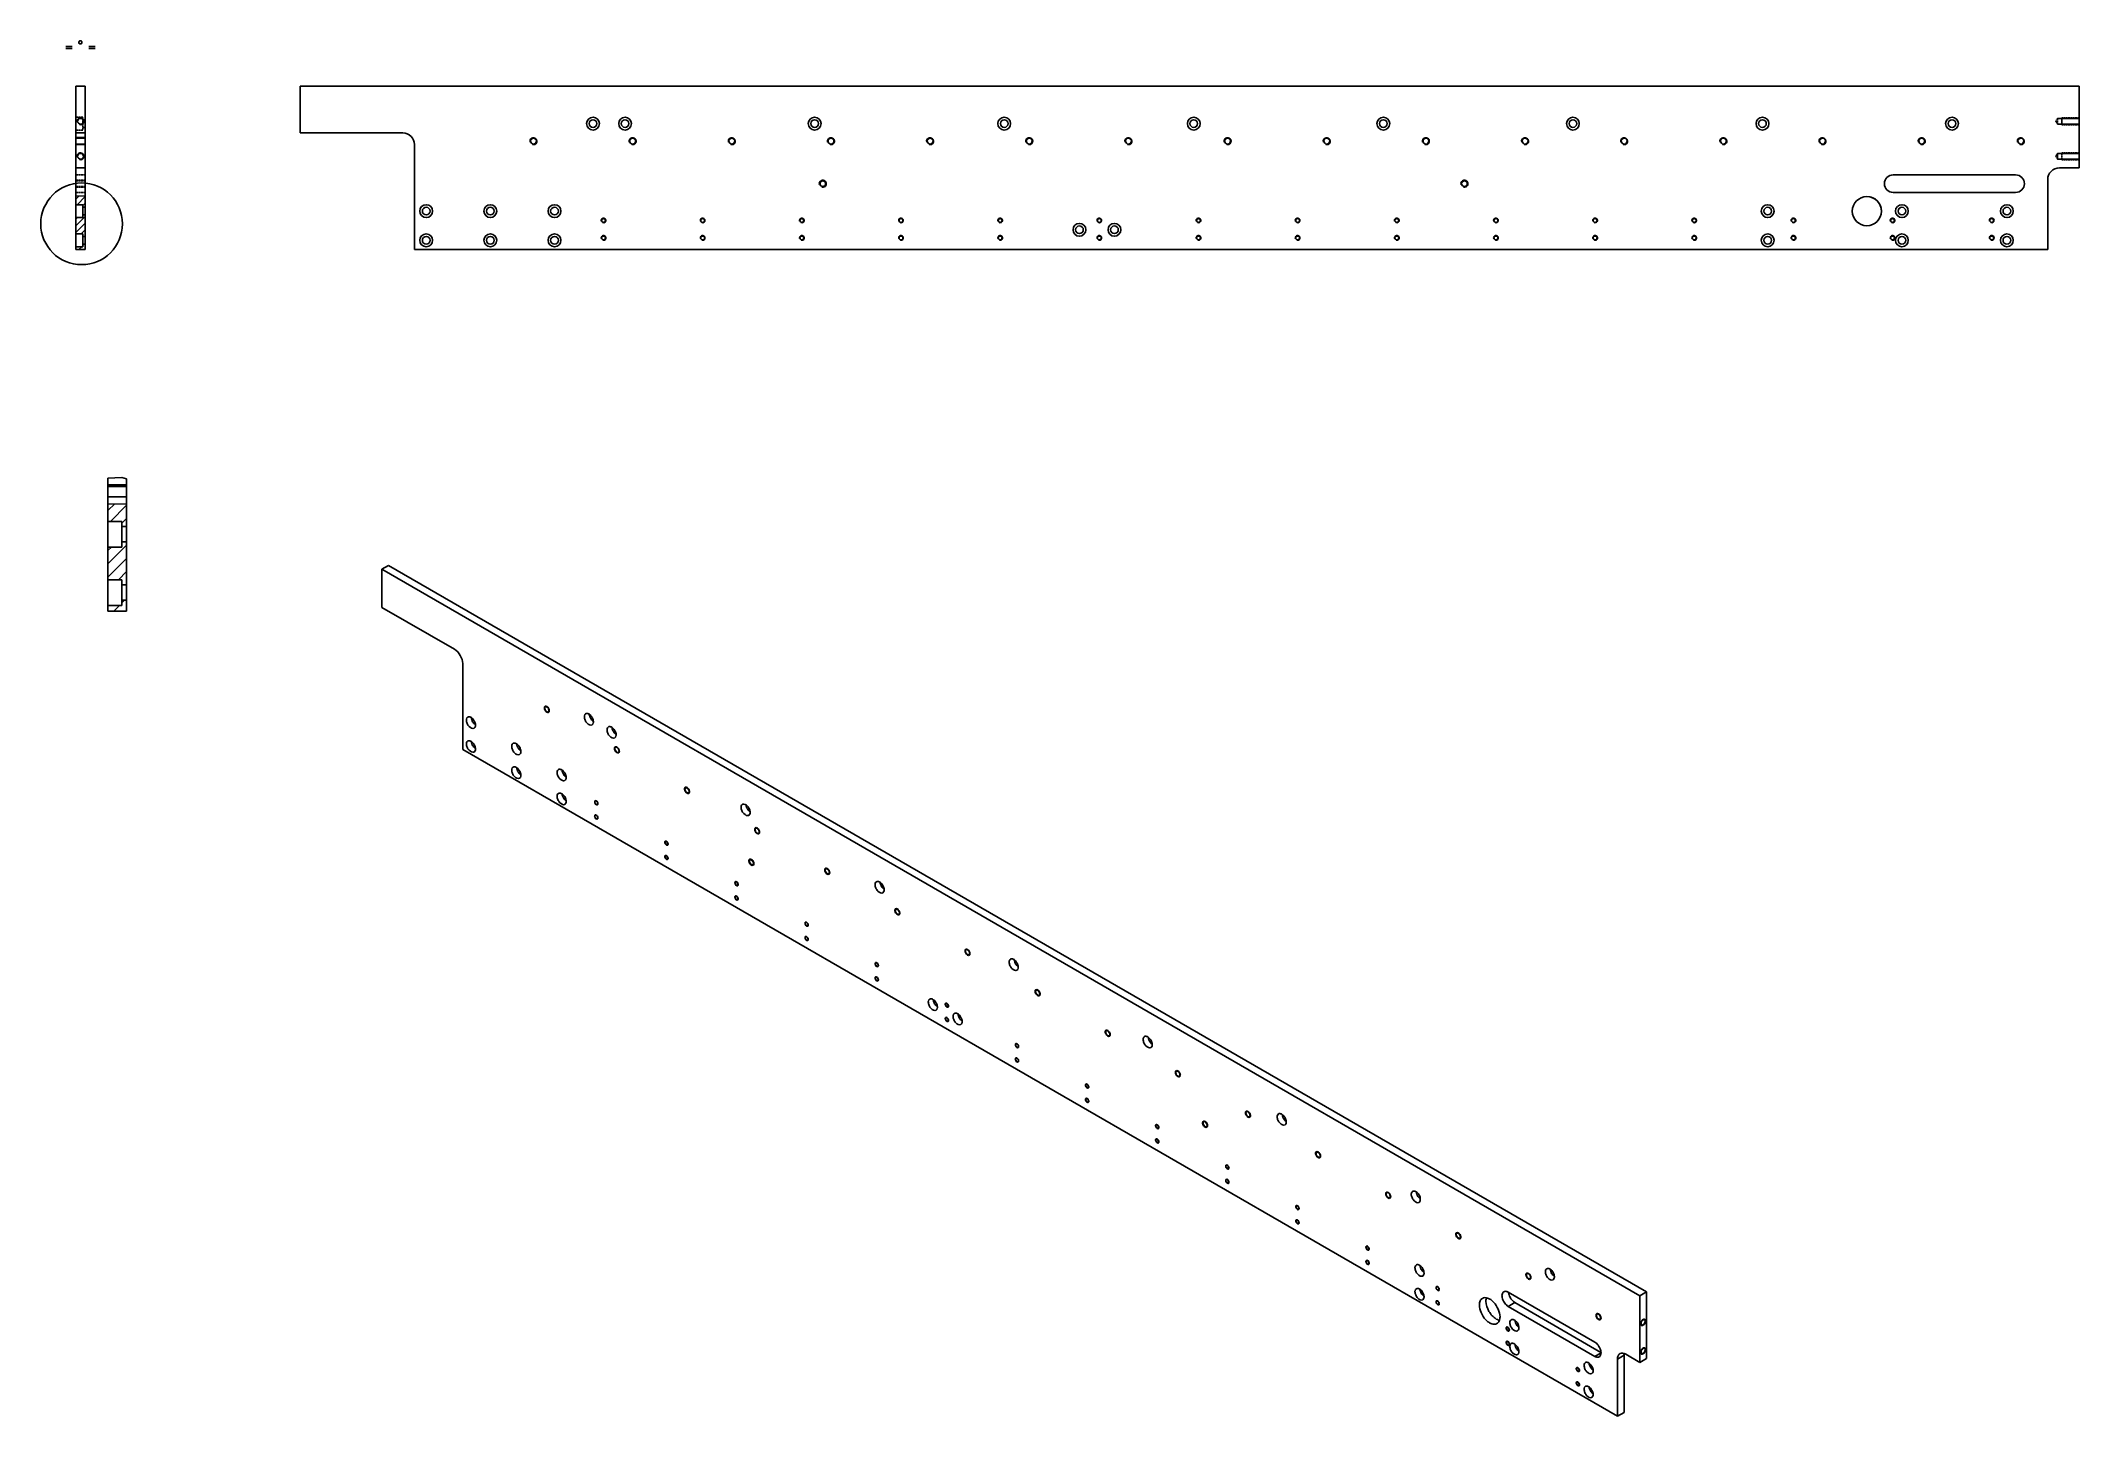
# Model space of a CAD drawing. Header units: millimetres. Extents: x 169 to 1916, y 51 to 1230.
import ezdxf

# ---------------------------------------------------------------- set-up
doc = ezdxf.new("R2010")
doc.units = ezdxf.units.MM
doc.linetypes.add('HIDDEN', pattern=[0.2, 0.1, -0.1])
doc.layers.add('geometry', color=8, linetype='Continuous')

msp = doc.modelspace()

# ---------------------------------------------------------------- linework, layer by layer
at = {"layer": 'geometry', "linetype": 'CONTINUOUS'}
for points in [[(195.8, 1224.7), (190.4, 1224.7)], [(201.4, 1228.4), (201.5, 1228.6)], [(201.5, 1228.2), (201.4, 1228.4)], [(201.5, 1228.8), (201.6, 1228.9)], [(201.5, 1228.6), (201.5, 1228.8)], [(201.5, 1228), (201.5, 1228.2)], [(201.6, 1227.8), (201.5, 1228)], [(201.6, 1228.9), (201.7, 1229.1)], [(201.7, 1227.6), (201.6, 1227.8)], [(201.7, 1229.1), (201.8, 1229.3)], [(201.8, 1227.5), (201.7, 1227.6)], [(201.8, 1229.3), (202, 1229.4)], [(201.9, 1227.3), (201.8, 1227.5)], [(202.1, 1227.2), (201.9, 1227.3)], [(202, 1229.4), (202.1, 1229.5)], [(202.1, 1229.5), (202.3, 1229.6)], [(202.3, 1227.1), (202.1, 1227.2)], [(202.3, 1229.6), (202.5, 1229.7)], [(202.5, 1227.1), (202.3, 1227.1)], [(202.5, 1229.7), (202.7, 1229.7)], [(202.7, 1227), (202.5, 1227.1)], [(202.7, 1229.7), (202.9, 1229.7)], [(202.9, 1227), (202.7, 1227)], [(202.9, 1229.7), (203.1, 1229.6)], [(203.1, 1227), (202.9, 1227)], [(203.1, 1229.6), (203.3, 1229.6)], [(203.3, 1227.1), (203.1, 1227)], [(203.3, 1229.6), (203.5, 1229.5)], [(203.4, 1227.2), (203.3, 1227.1)], [(203.6, 1227.3), (203.4, 1227.2)], [(203.5, 1229.5), (203.6, 1229.4)], [(203.6, 1229.4), (203.8, 1229.2)], [(203.8, 1227.4), (203.6, 1227.3)], [(203.8, 1229.2), (203.9, 1229.1)], [(203.9, 1227.6), (203.8, 1227.4)], [(203.9, 1229.1), (204, 1228.9)], [(204, 1227.8), (203.9, 1227.6)], [(204, 1228.9), (204.1, 1228.7)], [(204.1, 1228), (204, 1227.8)], [(204.1, 1228.7), (204.1, 1228.5)], [(204.1, 1228.5), (204.1, 1228.3)], [(204.1, 1228.3), (204.1, 1228.1)], [(204.1, 1228.1), (204.1, 1228)], [(210, 1224.7), (215.3, 1224.7)], [(190.4, 1223), (195.8, 1223)], [(210, 1223), (215.3, 1223)], [(198.9, 1050.7), (198.9, 1190.7)], [(198.9, 1190.7), (206.9, 1190.7)], [(206.9, 1050.7), (206.9, 1190.7)], [(391.2, 1190.7), (391.2, 1150.7)], [(1916.2, 1190.7), (391.2, 1190.7)], [(1916.2, 1120.7), (1916.2, 1190.7)], [(391.2, 1150.7), (479.2, 1150.7)], [(489.2, 1050.7), (489.2, 1140.7)], [(198.9, 1120.7), (206.9, 1120.7)], [(1899.2, 1120.7), (1916.2, 1120.7)], [(1861.7, 1114.7), (1756.7, 1114.7)], [(1889.2, 1050.7), (1889.2, 1110.7)], [(198.9, 1096.7), (206.9, 1096.6)], [(201.8, 1096.7), (198.9, 1093.8)], [(198.9, 1089.2), (204.9, 1089.2)], [(206.9, 1096.1), (200, 1089.2)], [(206.9, 1090.4), (204.9, 1088.4)], [(204.9, 1078.2), (204.9, 1089.2)], [(204.9, 1087), (206.9, 1087)], [(1756.7, 1099.7), (1861.7, 1099.7)], [(206.9, 1079), (198.9, 1071)], [(198.9, 1078.2), (204.9, 1078.2)], [(200.4, 1078.2), (198.9, 1076.7)], [(206.9, 1073.3), (198.9, 1065.3)], [(206.9, 1067.7), (203.5, 1064.2)], [(204.9, 1080.4), (206.9, 1080.4)], [(198.9, 1064.2), (204.9, 1064.2)], [(198.9, 1053.2), (204.9, 1053.2)], [(206.9, 1050.7), (198.9, 1050.7)], [(203.9, 1053.2), (201.4, 1050.7)], [(204.9, 1053.2), (204.9, 1064.2)], [(204.9, 1062), (206.9, 1062)], [(204.9, 1055.4), (206.9, 1055.4)], [(206, 1055.4), (204.9, 1054.3)], [(1889.2, 1050.7), (489.2, 1050.7)], [(238.2, 855.5), (226.4, 854.7)], [(226.4, 740.8), (226.4, 854.7)], [(242.4, 854.3), (238.2, 855.5)], [(242.4, 854.3), (242.4, 740.8)], [(226.4, 832.9), (242.4, 832.5)], [(232.2, 832.7), (226.4, 827)], [(242.4, 831.6), (228.6, 817.8)], [(226.4, 817.8), (238.4, 817.8)], [(242.4, 820.2), (238.4, 816.2)], [(238.4, 795.8), (238.4, 817.8)], [(238.4, 813.4), (242.4, 813.4)], [(242.4, 797.4), (226.4, 781.4)], [(229.4, 795.8), (226.4, 792.8)], [(226.4, 795.8), (238.4, 795.8)], [(238.4, 800.2), (242.4, 800.2)], [(242.4, 786), (226.4, 770)], [(242.4, 774.7), (235.5, 767.8)], [(461.2, 776.7), (466.8, 780)], [(461.2, 776.7), (461.2, 744.1)], [(1539.5, 154.2), (461.2, 776.7)], [(1545.2, 157.4), (466.8, 780)], [(226.4, 767.8), (238.4, 767.8)], [(238.4, 745.8), (238.4, 767.8)], [(238.4, 763.4), (242.4, 763.4)], [(226.4, 745.8), (238.4, 745.8)], [(242.4, 740.8), (226.4, 740.8)], [(236.3, 745.8), (231.3, 740.8)], [(238.4, 750.2), (242.4, 750.2)], [(240.7, 750.2), (238.4, 747.9)], [(461.2, 744.1), (523.4, 708.2)], [(530.5, 622.4), (530.5, 695.9)], [(1520.4, 50.9), (530.5, 622.4)], [(1539.5, 154.2), (1545.2, 157.4)], [(1545.2, 100.3), (1545.2, 157.4)], [(1501, 114.4), (1426.7, 157.2)], [(1426.7, 145), (1432.4, 148.3)], [(1426.7, 145), (1501, 102.1)], [(1432.4, 148.3), (1506.2, 105.6)], [(1539.5, 97), (1539.5, 154.2)], [(1501, 102.1), (1506.3, 105.2)], [(1520.4, 99.9), (1526.1, 103.1)], [(1520.4, 50.9), (1520.4, 99.9)], [(1526.1, 103.1), (1526.1, 54.2)], [(1527.5, 104), (1539.5, 97)], [(1539.5, 97), (1545.2, 100.3)], [(1526.1, 54.2), (1520.4, 50.9)]]:
    msp.add_lwpolyline(points, dxfattribs=at)
at = {"layer": 'geometry', "linetype": 'HIDDEN'}
for points in [[(198.9, 1153.2), (198.9, 1164.2)], [(198.9, 1164.2), (204.9, 1164.2)], [(204.9, 1164.2), (204.9, 1153.2)], [(204.9, 1162), (206.9, 1162)], [(204.9, 1155.4), (206.9, 1155.4)], [(206.9, 1155.4), (206.9, 1162)], [(1896.2, 1160.7), (1897.7, 1163.2)], [(1896.2, 1160.7), (1897.7, 1158.2)], [(1897.7, 1163.2), (1916.2, 1163.2)], [(1897.7, 1163.2), (1897.7, 1158.2)], [(1897.7, 1158.2), (1916.2, 1158.2)], [(1901.2, 1163.7), (1916.2, 1163.7)], [(1901.2, 1163.7), (1901.2, 1157.7)], [(1901.2, 1157.7), (1916.2, 1157.7)], [(1916.2, 1158.2), (1916.2, 1163.2)], [(198.9, 1153.2), (204.9, 1153.2)], [(206.9, 1150.7), (198.9, 1150.7)], [(206.9, 1146.7), (198.9, 1146.7)], [(198.9, 1146.2), (198.9, 1141.2)], [(206.9, 1146.2), (198.9, 1146.2)], [(206.9, 1141.2), (198.9, 1141.2)], [(206.9, 1140.7), (198.9, 1140.7)], [(206.9, 1146.2), (206.9, 1141.2)], [(1896.2, 1130.7), (1897.7, 1133.2)], [(1896.2, 1130.7), (1897.7, 1128.2)], [(1897.7, 1133.2), (1916.2, 1133.2)], [(1897.7, 1133.2), (1897.7, 1128.2)], [(1897.7, 1128.2), (1916.2, 1128.2)], [(1901.2, 1133.7), (1916.2, 1133.7)], [(1901.2, 1133.7), (1901.2, 1127.7)], [(1901.2, 1127.7), (1916.2, 1127.7)], [(1916.2, 1128.2), (1916.2, 1133.2)], [(198.9, 1114.7), (206.9, 1114.7)], [(198.9, 1114.7), (198.9, 1099.7)], [(198.9, 1110.2), (206.9, 1110.2)], [(198.9, 1109.6), (206.9, 1109.6)], [(198.9, 1104.8), (206.9, 1104.8)], [(198.9, 1104.2), (206.9, 1104.2)], [(206.9, 1114.7), (206.9, 1099.7)], [(198.9, 1099.7), (206.9, 1099.7)], [(226.4, 849), (242.4, 849)], [(226.4, 847.8), (242.4, 847.8)], [(226.4, 838.8), (242.4, 838.8)]]:
    msp.add_lwpolyline(points, dxfattribs=at)
at = {"layer": 'geometry', "linetype": 'CONTINUOUS'}
for points in [[(202.1, 1157.8, 3.732051), (200, 1159.9)], [(489.2, 1140.7, 0.414214), (479.2, 1150.7)], [(590.4, 1140.8, 3.732051), (588.3, 1142.9)], [(675.4, 1140.8, 3.732051), (673.3, 1142.9)], [(760.4, 1140.8, 3.732051), (758.3, 1142.9)], [(845.4, 1140.8, 3.732051), (843.3, 1142.9)], [(930.4, 1140.8, 3.732051), (928.3, 1142.9)], [(1015.4, 1140.8, 3.732051), (1013.3, 1142.9)], [(1100.4, 1140.8, 3.732051), (1098.3, 1142.9)], [(1185.4, 1140.8, 3.732051), (1183.3, 1142.9)], [(1270.4, 1140.8, 3.732051), (1268.3, 1142.9)], [(1355.4, 1140.8, 3.732051), (1353.3, 1142.9)], [(1440.4, 1140.8, 3.732051), (1438.3, 1142.9)], [(1525.4, 1140.8, 3.732051), (1523.3, 1142.9)], [(1610.4, 1140.8, 3.732051), (1608.3, 1142.9)], [(1695.4, 1140.8, 3.732051), (1693.3, 1142.9)], [(1780.4, 1140.8, 3.732051), (1778.3, 1142.9)], [(1865.4, 1140.8, 3.732051), (1863.3, 1142.9)], [(202.1, 1127.8, 3.732051), (200, 1129.9)], [(1899.2, 1120.7, 0.414214), (1889.2, 1110.7)], [(838.4, 1104.3, 3.732051), (836.3, 1106.4)], [(1388.4, 1104.3, 3.732051), (1386.3, 1106.4)], [(1756.7, 1114.7, 1), (1756.7, 1099.7)], [(1861.7, 1099.7, 1), (1861.7, 1114.7)], [(1746.7, 1083.7, 0.326175), (1738, 1095.6)], [(650.7, 1073.8, 3.732051), (649.3, 1075.2)], [(735.7, 1073.8, 3.732051), (734.3, 1075.2)], [(820.7, 1073.8, 3.732051), (819.3, 1075.2)], [(905.7, 1073.8, 3.732051), (904.3, 1075.2)], [(990.7, 1073.8, 3.732051), (989.3, 1075.2)], [(1075.7, 1073.8, 3.732051), (1074.3, 1075.2)], [(1160.7, 1073.8, 3.732051), (1159.3, 1075.2)], [(1245.7, 1073.8, 3.732051), (1244.3, 1075.2)], [(1330.7, 1073.8, 3.732051), (1329.3, 1075.2)], [(1415.7, 1073.8, 3.732051), (1414.3, 1075.2)], [(1500.7, 1073.8, 3.732051), (1499.3, 1075.2)], [(1585.7, 1073.8, 3.732051), (1584.3, 1075.2)], [(1670.7, 1073.8, 3.732051), (1669.3, 1075.2)], [(1755.7, 1073.8, 3.732051), (1754.3, 1075.2)], [(1840.7, 1073.8, 3.732051), (1839.3, 1075.2)], [(650.7, 1058.8, 3.732051), (649.3, 1060.2)], [(735.7, 1058.8, 3.732051), (734.3, 1060.2)], [(820.7, 1058.8, 3.732051), (819.3, 1060.2)], [(905.7, 1058.8, 3.732051), (904.3, 1060.2)], [(990.7, 1058.8, 3.732051), (989.3, 1060.2)], [(1075.7, 1058.8, 3.732051), (1074.3, 1060.2)], [(1160.7, 1058.8, 3.732051), (1159.3, 1060.2)], [(1245.7, 1058.8, 3.732051), (1244.3, 1060.2)], [(1330.7, 1058.8, 3.732051), (1329.3, 1060.2)], [(1415.7, 1058.8, 3.732051), (1414.3, 1060.2)], [(1500.7, 1058.8, 3.732051), (1499.3, 1060.2)], [(1585.7, 1058.8, 3.732051), (1584.3, 1060.2)], [(1670.7, 1058.8, 3.732051), (1669.3, 1060.2)], [(1755.7, 1058.8, 3.732051), (1754.3, 1060.2)], [(1840.7, 1058.8, 3.732051), (1839.3, 1060.2)], [(600.8, 657.9, 0.01912), (600.8, 657.7)], [(604.4, 655.5, 0.01912), (604.4, 655.7)], [(642, 646.7, 0.022944), (642.5, 646.4)], [(540.9, 643.9, 0.022944), (541.4, 643.5)], [(661.5, 635.5, 0.022944), (661.9, 635.1)], [(540.9, 623.4, 0.022944), (541.4, 623.1)], [(579.8, 621.4, 0.022944), (580.3, 621)], [(660.9, 623.2, 0.01912), (660.9, 623)], [(664.5, 620.8, 0.01912), (664.5, 621)], [(579.8, 601, 0.022944), (580.3, 600.6)], [(618.7, 598.9, 0.022944), (619.2, 598.6)], [(618.7, 578.5, 0.022944), (619.2, 578.2)], [(721, 588.5, 0.01912), (721, 588.3)], [(724.6, 586.1, 0.01912), (724.6, 586.3)], [(776.4, 569.1, 0.022944), (776.9, 568.8)], [(781.1, 553.8, 0.01912), (781.1, 553.6)], [(784.7, 551.4, 0.01912), (784.7, 551.6)], [(776.8, 527.7, 0.048127), (776.6, 527.7)], [(779.2, 523.6, 0.048127), (779.3, 523.7)], [(841.3, 519.1, 0.01912), (841.2, 518.9)], [(844.8, 516.7, 0.01912), (844.8, 516.9)], [(891.3, 502.8, 0.022944), (891.8, 502.5)], [(901.4, 484.4, 0.01912), (901.3, 484.2)], [(904.9, 482, 0.01912), (904.9, 482.2)], [(961.5, 449.7, 0.01912), (961.5, 449.5)], [(965, 447.3, 0.01912), (965, 447.5)], [(1006.2, 436.5, 0.022944), (1006.7, 436.1)], [(936.9, 402.2, 0.022944), (937.4, 401.8)], [(1021.6, 415, 0.01912), (1021.6, 414.8)], [(1025.1, 412.6, 0.01912), (1025.1, 412.8)], [(958.1, 389.9, 0.022944), (958.6, 389.6)], [(1081.7, 380.3, 0.01912), (1081.7, 380.1)], [(1085.2, 377.9, 0.01912), (1085.2, 378.1)], [(1121.1, 370.1, 0.022944), (1121.6, 369.8)], [(1141.8, 345.6, 0.01912), (1141.8, 345.4)], [(1145.3, 343.2, 0.01912), (1145.3, 343.4)], [(1165.7, 303.2, 0.048127), (1165.5, 303.1)], [(1168.1, 299.1, 0.048127), (1168.2, 299.1)], [(1201.9, 310.9, 0.01912), (1201.9, 310.7)], [(1205.4, 308.5, 0.01912), (1205.4, 308.7)], [(1236, 303.8, 0.022944), (1236.5, 303.4)], [(1262, 276.2, 0.01912), (1262, 276)], [(1265.5, 273.8, 0.01912), (1265.5, 274)], [(1322.1, 241.5, 0.01912), (1322.1, 241.3)], [(1325.6, 239.1, 0.01912), (1325.6, 239.3)], [(1350.9, 237.5, 0.022944), (1351.4, 237.1)], [(1382.2, 206.8, 0.01912), (1382.2, 206.6)], [(1385.7, 204.4, 0.01912), (1385.7, 204.6)], [(1354.1, 174.4, 0.022944), (1354.6, 174)], [(1442.3, 172.1, 0.01912), (1442.3, 171.9)], [(1445.8, 169.7, 0.01912), (1445.8, 169.9)], [(1465.8, 171.1, 0.022944), (1466.3, 170.8)], [(1354.1, 154, 0.022944), (1354.6, 153.6)], [(1435.4, 127.4, 0.022944), (1435.9, 127.1)], [(1502.4, 137.4, 0.01912), (1502.4, 137.2)], [(1505.9, 135, 0.01912), (1505.9, 135.2)], [(1542.2, 129.2, 0.019121), (1542.3, 129.3)], [(1542.5, 133.4, 0.019121), (1542.3, 133.4)], [(1435.4, 107, 0.022944), (1435.9, 106.7)], [(1542.5, 108.9, 0.019121), (1542.3, 108.9)], [(1499.1, 90.7, 0.022944), (1499.5, 90.3)], [(1526.2, 104.6, 0.016526), (1526.1, 104.1)], [(1542.2, 104.7, 0.019121), (1542.3, 104.8)], [(1499.1, 70.3, 0.022944), (1499.5, 69.9)]]:
    msp.add_lwpolyline(points, format="xyb", dxfattribs=at)
for centre, radius in [((202.8, 1228.3), 1.33), ((202.9, 1160.7), 2.5), ((642.2, 1158.7), 5.5), ((642.2, 1158.7), 3.3), ((669.7, 1158.7), 5.5), ((669.7, 1158.7), 3.3), ((832.2, 1158.7), 5.5), ((832.2, 1158.7), 3.3), ((994.7, 1158.7), 5.5), ((994.7, 1158.7), 3.3), ((1157.2, 1158.7), 5.5), ((1157.2, 1158.7), 3.3), ((1319.7, 1158.7), 5.5), ((1319.7, 1158.7), 3.3), ((1482.2, 1158.7), 5.5), ((1482.2, 1158.7), 3.3), ((1644.7, 1158.7), 5.5), ((1644.7, 1158.7), 3.3), ((1807.2, 1158.7), 5.5), ((1807.2, 1158.7), 3.3), ((591.2, 1143.7), 2.5), ((676.2, 1143.7), 2.5), ((761.2, 1143.7), 2.5), ((846.2, 1143.7), 2.5), ((931.2, 1143.7), 2.5), ((1016.2, 1143.7), 2.5), ((1101.2, 1143.7), 2.5), ((1186.2, 1143.7), 2.5), ((1271.2, 1143.7), 2.5), ((1356.2, 1143.7), 2.5), ((1441.2, 1143.7), 2.5), ((1526.2, 1143.7), 2.5), ((1611.2, 1143.7), 2.5), ((1696.2, 1143.7), 2.5), ((1781.2, 1143.7), 2.5), ((1866.2, 1143.7), 2.5), ((202.9, 1130.7), 2.5), ((203.8, 1072.8), 35), ((839.2, 1107.2), 2.4), ((1389.2, 1107.2), 2.4), ((499.2, 1083.7), 5.5), ((499.2, 1083.7), 3.3), ((554.2, 1083.7), 5.5), ((554.2, 1083.7), 3.3), ((609.2, 1083.7), 5.5), ((609.2, 1083.7), 3.3), ((1649.2, 1083.7), 5.5), ((1649.2, 1083.7), 3.3), ((1734.2, 1083.7), 12.5), ((1764.2, 1083.7), 5.5), ((1764.2, 1083.7), 3.3), ((1854.2, 1083.7), 5.5), ((1854.2, 1083.7), 3.3), ((651.2, 1075.7), 1.65), ((736.2, 1075.7), 1.65), ((821.2, 1075.7), 1.65), ((906.2, 1075.7), 1.65), ((991.2, 1075.7), 1.65), ((1059.2, 1067.7), 5.5), ((1059.2, 1067.7), 3.3), ((1076.2, 1075.7), 1.65), ((1089.2, 1067.7), 5.5), ((1089.2, 1067.7), 3.3), ((1161.2, 1075.7), 1.65), ((1246.2, 1075.7), 1.65), ((1331.2, 1075.7), 1.65), ((1416.2, 1075.7), 1.65), ((1501.2, 1075.7), 1.65), ((1586.2, 1075.7), 1.65), ((1671.2, 1075.7), 1.65), ((1756.2, 1075.7), 1.65), ((1841.2, 1075.7), 1.65), ((499.2, 1058.7), 5.5), ((499.2, 1058.7), 3.3), ((554.2, 1058.7), 5.5), ((554.2, 1058.7), 3.3), ((609.2, 1058.7), 5.5), ((609.2, 1058.7), 3.3), ((651.2, 1060.7), 1.65), ((736.2, 1060.7), 1.65), ((821.2, 1060.7), 1.65), ((906.2, 1060.7), 1.65), ((991.2, 1060.7), 1.65), ((1076.2, 1060.7), 1.65), ((1161.2, 1060.7), 1.65), ((1246.2, 1060.7), 1.65), ((1331.2, 1060.7), 1.65), ((1416.2, 1060.7), 1.65), ((1501.2, 1060.7), 1.65), ((1586.2, 1060.7), 1.65), ((1649.2, 1058.7), 5.5), ((1649.2, 1058.7), 3.3), ((1671.2, 1060.7), 1.65), ((1756.2, 1060.7), 1.65), ((1764.2, 1058.7), 5.5), ((1764.2, 1058.7), 3.3), ((1841.2, 1060.7), 1.65), ((1854.2, 1058.7), 5.5), ((1854.2, 1058.7), 3.3)]:
    msp.add_circle(centre, radius, dxfattribs=at)
for points, knots in [([(523.4, 708.2), (525.5, 706.9), (528.8, 703.1), (530.5, 698.3), (530.5, 695.9)], [0, 0, 0, 0, 0.499999, 1, 1, 1, 1]), ([(533.7, 647.5), (533.7, 647.8), (533.7, 648.7), (534.2, 649.7), (534.8, 650)], [0, 0, 0, 0, 0.294962, 1, 1, 1, 1]), ([(540.3, 640.5), (539, 639.8), (536, 641.6), (534.2, 644.5), (533.7, 646.5), (533.7, 647.5)], [0, 0, 0, 0, 0.422631, 0.722373, 1, 1, 1, 1]), ([(534.8, 650), (535.5, 650.4), (537.7, 650.1), (539, 648.7), (539.7, 647.8)], [0, 0, 0, 0, 0.413368, 1, 1, 1, 1]), ([(538.7, 646.7), (538.6, 646.9), (538.2, 647.8), (538, 648.8), (537.9, 649.5)], [0, 0, 0, 0, 0.262898, 1, 1, 1, 1]), ([(540.9, 643.9), (540.7, 644), (539.8, 644.9), (539.1, 645.9), (538.7, 646.7)], [0, 0, 0, 0, 0.239083, 1, 1, 1, 1]), ([(539.7, 647.8), (540, 647.4), (540.9, 646), (541.4, 644.3), (541.4, 643)], [0, 0, 0, 0, 0.264535, 1, 1, 1, 1]), ([(604.7, 655.5), (604.7, 655.8), (604.6, 656.5), (604, 658), (602.6, 659.4), (601.2, 659.5), (600.7, 659), (600.6, 658.6), (600.5, 658.3), (600.5, 658.1), (600.5, 657.9)], [0, 0, 0, 0, 0.125, 0.25, 0.5, 0.75, 0.875, 0.90625, 0.9375, 1, 1, 1, 1]), ([(600.5, 657.9), (600.5, 657.6), (600.6, 656.9), (601.2, 655.5), (602.6, 654), (604, 653.9), (604.5, 654.4), (604.6, 654.8), (604.7, 655.1), (604.7, 655.3), (604.7, 655.5)], [0, 0, 0, 0, 0.125, 0.25, 0.5, 0.75, 0.875, 0.90625, 0.9375, 1, 1, 1, 1]), ([(601.1, 656.6), (601.2, 656.3), (601.7, 655.3), (602.7, 654.4), (603.5, 654.4)], [0, 0, 0, 0, 0.293913, 1, 1, 1, 1]), ([(604.1, 656.9), (604, 657.2), (603.5, 658.1), (602.5, 659.1), (601.7, 659)], [0, 0, 0, 0, 0.293913, 1, 1, 1, 1]), ([(634.8, 650.4), (634.8, 650.7), (634.8, 651.6), (635.3, 652.6), (635.9, 652.9)], [0, 0, 0, 0, 0.294962, 1, 1, 1, 1]), ([(641.4, 643.4), (640.1, 642.6), (637.1, 644.5), (635.4, 647.3), (634.8, 649.4), (634.8, 650.4)], [0, 0, 0, 0, 0.422631, 0.722373, 1, 1, 1, 1]), ([(635.9, 652.9), (636.6, 653.3), (638.8, 653), (640.2, 651.5), (640.8, 650.6)], [0, 0, 0, 0, 0.413368, 1, 1, 1, 1]), ([(639.9, 649.5), (639.7, 649.8), (639.3, 650.7), (639.1, 651.6), (639, 652.4)], [0, 0, 0, 0, 0.262898, 1, 1, 1, 1]), ([(642, 646.7), (641.8, 646.9), (640.9, 647.7), (640.3, 648.7), (639.9, 649.5)], [0, 0, 0, 0, 0.239083, 1, 1, 1, 1]), ([(640.8, 650.6), (641.1, 650.3), (642, 648.8), (642.5, 647.1), (642.5, 645.9)], [0, 0, 0, 0, 0.264535, 1, 1, 1, 1]), ([(533.7, 627.1), (533.7, 627.4), (533.7, 628.3), (534.2, 629.3), (534.8, 629.6)], [0, 0, 0, 0, 0.294962, 1, 1, 1, 1]), ([(534.8, 629.6), (535.5, 630), (537.7, 629.7), (539, 628.3), (539.7, 627.4)], [0, 0, 0, 0, 0.413368, 1, 1, 1, 1]), ([(538.7, 626.3), (538.6, 626.5), (538.2, 627.4), (538, 628.4), (537.9, 629.1)], [0, 0, 0, 0, 0.262898, 1, 1, 1, 1]), ([(541.4, 643), (541.4, 642.8), (541.4, 641.8), (540.9, 640.9), (540.3, 640.5)], [0, 0, 0, 0, 0.294962, 1, 1, 1, 1]), ([(642.5, 645.9), (642.5, 645.6), (642.5, 644.7), (642, 643.7), (641.4, 643.4)], [0, 0, 0, 0, 0.294962, 1, 1, 1, 1]), ([(654.2, 639.2), (654.2, 639.4), (654.3, 640.4), (654.8, 641.3), (655.4, 641.7)], [0, 0, 0, 0, 0.294962, 1, 1, 1, 1]), ([(660.9, 632.2), (659.6, 631.4), (656.5, 633.2), (654.8, 636.1), (654.2, 638.2), (654.2, 639.2)], [0, 0, 0, 0, 0.422631, 0.722373, 1, 1, 1, 1]), ([(655.4, 641.7), (656, 642.1), (658.3, 641.7), (659.6, 640.3), (660.3, 639.4)], [0, 0, 0, 0, 0.413368, 1, 1, 1, 1]), ([(659.3, 638.3), (659.2, 638.6), (658.8, 639.5), (658.5, 640.4), (658.5, 641.1)], [0, 0, 0, 0, 0.262898, 1, 1, 1, 1]), ([(661.5, 635.5), (661.3, 635.7), (660.4, 636.5), (659.7, 637.5), (659.3, 638.3)], [0, 0, 0, 0, 0.239083, 1, 1, 1, 1]), ([(660.3, 639.4), (660.5, 639), (661.4, 637.6), (662, 635.9), (662, 634.7)], [0, 0, 0, 0, 0.264535, 1, 1, 1, 1]), ([(662, 634.7), (662, 634.4), (661.9, 633.5), (661.4, 632.5), (660.9, 632.2)], [0, 0, 0, 0, 0.294962, 1, 1, 1, 1]), ([(540.3, 620.1), (539, 619.4), (536, 621.2), (534.2, 624.1), (533.7, 626.1), (533.7, 627.1)], [0, 0, 0, 0, 0.422631, 0.722373, 1, 1, 1, 1]), ([(540.9, 623.4), (540.7, 623.6), (539.8, 624.5), (539.1, 625.5), (538.7, 626.3)], [0, 0, 0, 0, 0.239083, 1, 1, 1, 1]), ([(539.7, 627.4), (540, 627), (540.9, 625.6), (541.4, 623.9), (541.4, 622.6)], [0, 0, 0, 0, 0.264535, 1, 1, 1, 1]), ([(541.4, 622.6), (541.4, 622.3), (541.4, 621.4), (540.9, 620.4), (540.3, 620.1)], [0, 0, 0, 0, 0.294962, 1, 1, 1, 1]), ([(572.5, 625.1), (572.5, 625.4), (572.6, 626.3), (573.1, 627.3), (573.7, 627.6)], [0, 0, 0, 0, 0.294962, 1, 1, 1, 1]), ([(579.2, 618.1), (577.9, 617.3), (574.8, 619.1), (573.1, 622), (572.5, 624.1), (572.5, 625.1)], [0, 0, 0, 0, 0.422631, 0.722373, 1, 1, 1, 1]), ([(573.7, 627.6), (574.4, 628), (576.6, 627.6), (577.9, 626.2), (578.6, 625.3)], [0, 0, 0, 0, 0.413368, 1, 1, 1, 1]), ([(577.6, 624.2), (577.5, 624.5), (577.1, 625.4), (576.9, 626.3), (576.8, 627.1)], [0, 0, 0, 0, 0.262898, 1, 1, 1, 1]), ([(579.8, 621.4), (579.6, 621.6), (578.7, 622.4), (578, 623.4), (577.6, 624.2)], [0, 0, 0, 0, 0.239083, 1, 1, 1, 1]), ([(578.6, 625.3), (578.9, 625), (579.8, 623.5), (580.3, 621.8), (580.3, 620.6)], [0, 0, 0, 0, 0.264535, 1, 1, 1, 1]), ([(580.3, 620.6), (580.3, 620.3), (580.3, 619.4), (579.8, 618.4), (579.2, 618.1)], [0, 0, 0, 0, 0.294962, 1, 1, 1, 1]), ([(664.8, 620.8), (664.8, 621.1), (664.7, 621.8), (664.1, 623.3), (662.7, 624.7), (661.3, 624.8), (660.8, 624.3), (660.7, 623.9), (660.6, 623.6), (660.6, 623.4), (660.6, 623.2)], [0, 0, 0, 0, 0.125, 0.25, 0.5, 0.75, 0.875, 0.90625, 0.9375, 1, 1, 1, 1]), ([(660.6, 623.2), (660.6, 622.9), (660.7, 622.2), (661.3, 620.8), (662.7, 619.3), (664.1, 619.2), (664.6, 619.7), (664.7, 620.1), (664.8, 620.4), (664.8, 620.6), (664.8, 620.8)], [0, 0, 0, 0, 0.125, 0.25, 0.5, 0.75, 0.875, 0.90625, 0.9375, 1, 1, 1, 1]), ([(661.2, 621.9), (661.3, 621.6), (661.8, 620.6), (662.8, 619.7), (663.6, 619.7)], [0, 0, 0, 0, 0.293913, 1, 1, 1, 1]), ([(664.2, 622.2), (664.1, 622.5), (663.6, 623.4), (662.6, 624.4), (661.8, 624.3)], [0, 0, 0, 0, 0.293913, 1, 1, 1, 1]), ([(572.5, 604.7), (572.5, 604.9), (572.6, 605.9), (573.1, 606.8), (573.7, 607.2)], [0, 0, 0, 0, 0.294962, 1, 1, 1, 1]), ([(579.2, 597.7), (577.9, 596.9), (574.8, 598.7), (573.1, 601.6), (572.5, 603.7), (572.5, 604.7)], [0, 0, 0, 0, 0.422631, 0.722373, 1, 1, 1, 1]), ([(573.7, 607.2), (574.4, 607.6), (576.6, 607.2), (577.9, 605.8), (578.6, 604.9)], [0, 0, 0, 0, 0.413368, 1, 1, 1, 1]), ([(577.6, 603.8), (577.5, 604.1), (577.1, 605), (576.9, 605.9), (576.8, 606.6)], [0, 0, 0, 0, 0.262898, 1, 1, 1, 1]), ([(579.8, 601), (579.6, 601.2), (578.7, 602), (578, 603), (577.6, 603.8)], [0, 0, 0, 0, 0.239083, 1, 1, 1, 1]), ([(578.6, 604.9), (578.9, 604.5), (579.8, 603.1), (580.3, 601.4), (580.3, 600.2)], [0, 0, 0, 0, 0.264535, 1, 1, 1, 1]), ([(580.3, 600.2), (580.3, 599.9), (580.3, 599), (579.8, 598), (579.2, 597.7)], [0, 0, 0, 0, 0.294962, 1, 1, 1, 1]), ([(611.4, 602.6), (611.4, 602.9), (611.5, 603.8), (612, 604.8), (612.6, 605.1)], [0, 0, 0, 0, 0.294962, 1, 1, 1, 1]), ([(618.1, 595.6), (616.8, 594.9), (613.7, 596.7), (612, 599.6), (611.4, 601.6), (611.4, 602.6)], [0, 0, 0, 0, 0.422631, 0.722373, 1, 1, 1, 1]), ([(612.6, 605.1), (613.3, 605.5), (615.5, 605.2), (616.8, 603.8), (617.5, 602.9)], [0, 0, 0, 0, 0.413368, 1, 1, 1, 1]), ([(616.5, 601.8), (616.4, 602), (616, 602.9), (615.8, 603.9), (615.7, 604.6)], [0, 0, 0, 0, 0.262898, 1, 1, 1, 1]), ([(618.7, 598.9), (618.5, 599.1), (617.6, 600), (616.9, 601), (616.5, 601.8)], [0, 0, 0, 0, 0.239083, 1, 1, 1, 1]), ([(617.5, 602.9), (617.8, 602.5), (618.7, 601.1), (619.2, 599.4), (619.2, 598.1)], [0, 0, 0, 0, 0.264535, 1, 1, 1, 1]), ([(619.2, 598.1), (619.2, 597.9), (619.1, 596.9), (618.6, 595.9), (618.1, 595.6)], [0, 0, 0, 0, 0.294962, 1, 1, 1, 1]), ([(611.4, 582.2), (611.4, 582.5), (611.5, 583.4), (612, 584.4), (612.6, 584.7)], [0, 0, 0, 0, 0.294962, 1, 1, 1, 1]), ([(618.1, 575.2), (616.8, 574.5), (613.7, 576.3), (612, 579.2), (611.4, 581.2), (611.4, 582.2)], [0, 0, 0, 0, 0.422631, 0.722373, 1, 1, 1, 1]), ([(612.6, 584.7), (613.3, 585.1), (615.5, 584.8), (616.8, 583.4), (617.5, 582.5)], [0, 0, 0, 0, 0.413368, 1, 1, 1, 1]), ([(616.5, 581.4), (616.4, 581.6), (616, 582.5), (615.8, 583.5), (615.7, 584.2)], [0, 0, 0, 0, 0.262898, 1, 1, 1, 1]), ([(618.7, 578.5), (618.5, 578.7), (617.6, 579.5), (616.9, 580.6), (616.5, 581.4)], [0, 0, 0, 0, 0.239083, 1, 1, 1, 1]), ([(617.5, 582.5), (617.8, 582.1), (618.7, 580.7), (619.2, 579), (619.2, 577.7)], [0, 0, 0, 0, 0.264535, 1, 1, 1, 1]), ([(619.2, 577.7), (619.2, 577.4), (619.1, 576.5), (618.6, 575.5), (618.1, 575.2)], [0, 0, 0, 0, 0.294962, 1, 1, 1, 1]), ([(646.4, 575.9), (646.4, 576.1), (646.4, 576.6), (645.9, 577.5), (645, 578.5), (644.1, 578.6), (643.7, 578.1), (643.6, 577.7), (643.6, 577.5)], [0, 0, 0, 0, 0.125, 0.25, 0.5, 0.75, 0.875, 1, 1, 1, 1]), ([(643.6, 577.5), (643.6, 577.3), (643.7, 576.8), (644.1, 575.9), (645, 574.9), (645.9, 574.8), (646.4, 575.3), (646.4, 575.7), (646.4, 575.9)], [0, 0, 0, 0, 0.125, 0.25, 0.5, 0.75, 0.875, 1, 1, 1, 1]), ([(643.9, 577), (643.9, 576.8), (644.2, 576), (645, 575.1), (645.6, 575.2)], [0, 0, 0, 0, 0.284169, 1, 1, 1, 1]), ([(644.4, 578.2), (644.4, 578.2), (644.3, 578.2), (644.2, 578.1), (644.2, 578.1)], [0, 0, 0, 0, 0.508008, 1, 1, 1, 1]), ([(644.7, 578.2), (644.7, 578.2), (644.6, 578.2), (644.5, 578.2), (644.4, 578.2)], [0, 0, 0, 0, 0.51787, 1, 1, 1, 1]), ([(646.2, 576), (646.2, 576.7), (645.7, 577.7), (644.9, 578.1), (644.7, 578.2)], [0, 0, 0, 0, 0.776212, 1, 1, 1, 1]), ([(724.9, 586.1), (724.9, 586.4), (724.8, 587.1), (724.2, 588.6), (722.8, 590), (721.4, 590.1), (720.9, 589.6), (720.8, 589.2), (720.7, 588.9), (720.7, 588.7), (720.7, 588.5)], [0, 0, 0, 0, 0.125, 0.25, 0.5, 0.75, 0.875, 0.90625, 0.9375, 1, 1, 1, 1]), ([(720.7, 588.5), (720.7, 588.2), (720.8, 587.5), (721.4, 586.1), (722.8, 584.6), (724.2, 584.5), (724.7, 585), (724.8, 585.4), (724.9, 585.7), (724.9, 585.9), (724.9, 586.1)], [0, 0, 0, 0, 0.125, 0.25, 0.5, 0.75, 0.875, 0.90625, 0.9375, 1, 1, 1, 1]), ([(721.3, 587.2), (721.4, 586.9), (721.9, 585.9), (722.9, 585), (723.7, 585)], [0, 0, 0, 0, 0.293913, 1, 1, 1, 1]), ([(724.3, 587.5), (724.2, 587.8), (723.7, 588.7), (722.7, 589.7), (721.9, 589.6)], [0, 0, 0, 0, 0.293913, 1, 1, 1, 1]), ([(646.4, 563.6), (646.4, 563.9), (646.4, 564.3), (645.9, 565.3), (645, 566.3), (644.1, 566.3), (643.7, 565.9), (643.6, 565.5), (643.6, 565.3)], [0, 0, 0, 0, 0.125, 0.25, 0.5, 0.75, 0.875, 1, 1, 1, 1]), ([(643.6, 565.3), (643.6, 565), (643.7, 564.6), (644.1, 563.6), (645, 562.6), (645.9, 562.6), (646.4, 563), (646.4, 563.4), (646.4, 563.6)], [0, 0, 0, 0, 0.125, 0.25, 0.5, 0.75, 0.875, 1, 1, 1, 1]), ([(643.9, 564.7), (643.9, 564.5), (644.2, 563.7), (645, 562.9), (645.6, 562.9)], [0, 0, 0, 0, 0.284169, 1, 1, 1, 1]), ([(644.4, 566), (644.4, 566), (644.3, 565.9), (644.2, 565.9), (644.2, 565.9)], [0, 0, 0, 0, 0.508008, 1, 1, 1, 1]), ([(644.7, 565.9), (644.7, 565.9), (644.6, 566), (644.5, 566), (644.4, 566)], [0, 0, 0, 0, 0.51787, 1, 1, 1, 1]), ([(646.2, 563.8), (646.2, 564.5), (645.7, 565.4), (644.9, 565.9), (644.7, 565.9)], [0, 0, 0, 0, 0.776212, 1, 1, 1, 1]), ([(645.6, 575.2), (645.6, 575.2), (645.7, 575.2), (645.8, 575.2), (645.8, 575.3)], [0, 0, 0, 0, 0.508008, 1, 1, 1, 1]), ([(645.6, 562.9), (645.6, 563), (645.7, 563), (645.8, 563), (645.8, 563)], [0, 0, 0, 0, 0.508008, 1, 1, 1, 1]), ([(769.1, 572.8), (769.1, 573.1), (769.2, 574), (769.7, 575), (770.3, 575.3)], [0, 0, 0, 0, 0.294962, 1, 1, 1, 1]), ([(775.8, 565.8), (774.5, 565.1), (771.4, 566.9), (769.7, 569.8), (769.1, 571.8), (769.1, 572.8)], [0, 0, 0, 0, 0.422631, 0.722373, 1, 1, 1, 1]), ([(770.3, 575.3), (770.9, 575.7), (773.2, 575.4), (774.5, 574), (775.2, 573.1)], [0, 0, 0, 0, 0.413368, 1, 1, 1, 1]), ([(774.2, 572), (774.1, 572.2), (773.7, 573.1), (773.4, 574.1), (773.4, 574.8)], [0, 0, 0, 0, 0.262898, 1, 1, 1, 1]), ([(776.4, 569.1), (776.2, 569.3), (775.3, 570.2), (774.6, 571.2), (774.2, 572)], [0, 0, 0, 0, 0.239083, 1, 1, 1, 1]), ([(775.2, 573.1), (775.4, 572.7), (776.3, 571.3), (776.9, 569.6), (776.9, 568.3)], [0, 0, 0, 0, 0.264535, 1, 1, 1, 1]), ([(776.9, 568.3), (776.9, 568.1), (776.8, 567.1), (776.3, 566.1), (775.8, 565.8)], [0, 0, 0, 0, 0.294962, 1, 1, 1, 1]), ([(706.5, 541.2), (706.5, 541.4), (706.5, 541.9), (706, 542.8), (705.1, 543.8), (704.2, 543.9), (703.8, 543.4), (703.7, 543), (703.7, 542.8)], [0, 0, 0, 0, 0.125, 0.25, 0.5, 0.75, 0.875, 1, 1, 1, 1]), ([(703.7, 542.8), (703.7, 542.6), (703.8, 542.1), (704.2, 541.2), (705.1, 540.2), (706, 540.1), (706.5, 540.6), (706.5, 541), (706.5, 541.2)], [0, 0, 0, 0, 0.125, 0.25, 0.5, 0.75, 0.875, 1, 1, 1, 1]), ([(704, 542.3), (704.1, 542.1), (704.3, 541.3), (705.1, 540.4), (705.7, 540.5)], [0, 0, 0, 0, 0.284169, 1, 1, 1, 1]), ([(704.5, 543.5), (704.5, 543.5), (704.4, 543.5), (704.3, 543.4), (704.3, 543.4)], [0, 0, 0, 0, 0.508008, 1, 1, 1, 1]), ([(704.8, 543.5), (704.8, 543.5), (704.7, 543.5), (704.6, 543.5), (704.5, 543.5)], [0, 0, 0, 0, 0.51787, 1, 1, 1, 1]), ([(706.3, 541.3), (706.3, 542), (705.8, 543), (705, 543.4), (704.8, 543.5)], [0, 0, 0, 0, 0.776212, 1, 1, 1, 1]), ([(785, 551.4), (785, 551.7), (784.9, 552.4), (784.3, 553.9), (782.9, 555.3), (781.5, 555.4), (781, 554.9), (780.9, 554.5), (780.8, 554.2), (780.8, 554), (780.8, 553.8)], [0, 0, 0, 0, 0.125, 0.25, 0.5, 0.75, 0.875, 0.90625, 0.9375, 1, 1, 1, 1]), ([(780.8, 553.8), (780.8, 553.5), (780.9, 552.8), (781.5, 551.4), (782.9, 549.9), (784.3, 549.8), (784.8, 550.3), (784.9, 550.7), (785, 551), (785, 551.2), (785, 551.4)], [0, 0, 0, 0, 0.125, 0.25, 0.5, 0.75, 0.875, 0.90625, 0.9375, 1, 1, 1, 1]), ([(781.4, 552.5), (781.5, 552.2), (782, 551.2), (783, 550.3), (783.8, 550.3)], [0, 0, 0, 0, 0.293913, 1, 1, 1, 1]), ([(784.4, 552.8), (784.3, 553.1), (783.8, 554), (782.8, 555), (782, 554.9)], [0, 0, 0, 0, 0.293913, 1, 1, 1, 1]), ([(706.5, 528.9), (706.5, 529.2), (706.5, 529.6), (706, 530.6), (705.1, 531.6), (704.2, 531.6), (703.8, 531.2), (703.7, 530.8), (703.7, 530.6)], [0, 0, 0, 0, 0.125, 0.25, 0.5, 0.75, 0.875, 1, 1, 1, 1]), ([(703.7, 530.6), (703.7, 530.3), (703.8, 529.9), (704.2, 528.9), (705.1, 527.9), (706, 527.9), (706.5, 528.3), (706.5, 528.7), (706.5, 528.9)], [0, 0, 0, 0, 0.125, 0.25, 0.5, 0.75, 0.875, 1, 1, 1, 1]), ([(704, 530), (704.1, 529.8), (704.3, 529), (705.1, 528.2), (705.7, 528.2)], [0, 0, 0, 0, 0.284169, 1, 1, 1, 1]), ([(704.5, 531.3), (704.5, 531.3), (704.4, 531.2), (704.3, 531.2), (704.3, 531.2)], [0, 0, 0, 0, 0.508008, 1, 1, 1, 1]), ([(704.8, 531.2), (704.8, 531.2), (704.7, 531.3), (704.6, 531.3), (704.5, 531.3)], [0, 0, 0, 0, 0.51787, 1, 1, 1, 1]), ([(706.3, 529.1), (706.3, 529.8), (705.8, 530.7), (705, 531.2), (704.8, 531.2)], [0, 0, 0, 0, 0.776212, 1, 1, 1, 1]), ([(705.7, 540.5), (705.8, 540.5), (705.8, 540.5), (705.9, 540.5), (706, 540.6)], [0, 0, 0, 0, 0.508008, 1, 1, 1, 1]), ([(705.7, 528.2), (705.8, 528.3), (705.8, 528.3), (705.9, 528.3), (706, 528.3)], [0, 0, 0, 0, 0.508008, 1, 1, 1, 1]), ([(775.8, 526.9), (775.9, 527), (775.8, 527.3), (775.9, 527.5), (776, 527.9), (776.6, 528.5), (777.7, 528.4), (778.8, 527.5), (779.5, 526.6), (780, 525.5), (780.1, 524.8), (780.1, 524.4)], [0, 0, 0, 0, 0.0625, 0.09375, 0.125, 0.25, 0.5, 0.625, 0.75, 0.875, 1, 1, 1, 1]), ([(780.1, 524.4), (780.1, 524.3), (780.1, 524), (780, 523.8), (779.9, 523.4), (779.3, 522.8), (778.2, 522.9), (777.1, 523.8), (776.4, 524.8), (775.9, 525.9), (775.9, 526.6), (775.8, 526.9)], [0, 0, 0, 0, 0.0625, 0.09375, 0.125, 0.25, 0.5, 0.625, 0.75, 0.875, 1, 1, 1, 1]), ([(776.3, 526.6), (776.3, 526.8), (776.3, 527.1), (776.4, 527.5), (776.6, 527.7)], [0, 0, 0, 0, 0.287901, 1, 1, 1, 1]), ([(778, 523.7), (777.8, 523.8), (777.1, 524.3), (776.6, 525.1), (776.4, 525.7)], [0, 0, 0, 0, 0.230068, 1, 1, 1, 1]), ([(776.8, 527.7), (776.9, 527.8), (777.6, 528), (778.3, 527.4), (778.7, 527)], [0, 0, 0, 0, 0.200495, 1, 1, 1, 1]), ([(779.7, 524.7), (779.7, 524.6), (779.6, 524.2), (779.5, 523.9), (779.3, 523.7)], [0, 0, 0, 0, 0.287901, 1, 1, 1, 1]), ([(766.6, 506.5), (766.6, 506.7), (766.6, 507.2), (766.1, 508.1), (765.2, 509.1), (764.3, 509.2), (763.9, 508.7), (763.8, 508.3), (763.8, 508.1)], [0, 0, 0, 0, 0.125, 0.25, 0.5, 0.75, 0.875, 1, 1, 1, 1]), ([(763.8, 508.1), (763.8, 507.9), (763.9, 507.4), (764.3, 506.5), (765.2, 505.5), (766.1, 505.4), (766.6, 505.9), (766.6, 506.3), (766.6, 506.5)], [0, 0, 0, 0, 0.125, 0.25, 0.5, 0.75, 0.875, 1, 1, 1, 1]), ([(764.1, 507.6), (764.2, 507.4), (764.4, 506.6), (765.2, 505.7), (765.8, 505.8)], [0, 0, 0, 0, 0.284169, 1, 1, 1, 1]), ([(764.6, 508.8), (764.6, 508.8), (764.5, 508.8), (764.4, 508.7), (764.4, 508.7)], [0, 0, 0, 0, 0.508008, 1, 1, 1, 1]), ([(764.9, 508.8), (764.9, 508.8), (764.8, 508.8), (764.7, 508.8), (764.6, 508.8)], [0, 0, 0, 0, 0.51787, 1, 1, 1, 1]), ([(766.4, 506.6), (766.4, 507.3), (765.9, 508.3), (765.1, 508.7), (764.9, 508.8)], [0, 0, 0, 0, 0.776212, 1, 1, 1, 1]), ([(779.2, 523.6), (778.9, 523.4), (778.4, 523.5), (778.1, 523.6), (778, 523.7)], [0, 0, 0, 0, 0.704326, 1, 1, 1, 1]), ([(845.1, 516.7), (845.1, 517), (845, 517.7), (844.4, 519.2), (843, 520.6), (841.6, 520.7), (841.1, 520.2), (841, 519.8), (840.9, 519.5), (840.9, 519.3), (840.9, 519.1)], [0, 0, 0, 0, 0.125, 0.25, 0.5, 0.75, 0.875, 0.90625, 0.9375, 1, 1, 1, 1]), ([(840.9, 519.1), (840.9, 518.8), (841, 518.1), (841.6, 516.7), (843, 515.2), (844.4, 515.1), (844.9, 515.6), (845, 516), (845.1, 516.3), (845.1, 516.5), (845.1, 516.7)], [0, 0, 0, 0, 0.125, 0.25, 0.5, 0.75, 0.875, 0.90625, 0.9375, 1, 1, 1, 1]), ([(841.5, 517.8), (841.6, 517.5), (842.1, 516.5), (843.1, 515.6), (843.9, 515.6)], [0, 0, 0, 0, 0.293913, 1, 1, 1, 1]), ([(844.5, 518.1), (844.4, 518.4), (843.9, 519.3), (842.9, 520.3), (842.1, 520.2)], [0, 0, 0, 0, 0.293913, 1, 1, 1, 1]), ([(884, 506.5), (884, 506.8), (884.1, 507.7), (884.6, 508.7), (885.2, 509)], [0, 0, 0, 0, 0.294962, 1, 1, 1, 1]), ([(885.2, 509), (885.8, 509.4), (888.1, 509.1), (889.4, 507.6), (890.1, 506.7)], [0, 0, 0, 0, 0.413368, 1, 1, 1, 1]), ([(889.1, 505.6), (889, 505.9), (888.6, 506.8), (888.4, 507.7), (888.3, 508.5)], [0, 0, 0, 0, 0.262898, 1, 1, 1, 1]), ([(766.6, 494.2), (766.6, 494.5), (766.6, 494.9), (766.1, 495.9), (765.2, 496.9), (764.3, 496.9), (763.9, 496.5), (763.8, 496.1), (763.8, 495.9)], [0, 0, 0, 0, 0.125, 0.25, 0.5, 0.75, 0.875, 1, 1, 1, 1]), ([(763.8, 495.9), (763.8, 495.6), (763.9, 495.2), (764.3, 494.2), (765.2, 493.2), (766.1, 493.2), (766.6, 493.6), (766.6, 494), (766.6, 494.2)], [0, 0, 0, 0, 0.125, 0.25, 0.5, 0.75, 0.875, 1, 1, 1, 1]), ([(764.1, 495.3), (764.2, 495.1), (764.4, 494.3), (765.2, 493.5), (765.8, 493.5)], [0, 0, 0, 0, 0.284169, 1, 1, 1, 1]), ([(764.6, 496.6), (764.6, 496.6), (764.5, 496.5), (764.4, 496.5), (764.4, 496.5)], [0, 0, 0, 0, 0.508008, 1, 1, 1, 1]), ([(764.9, 496.5), (764.9, 496.5), (764.8, 496.6), (764.7, 496.6), (764.6, 496.6)], [0, 0, 0, 0, 0.51787, 1, 1, 1, 1]), ([(766.4, 494.4), (766.4, 495.1), (765.9, 496), (765.1, 496.5), (764.9, 496.5)], [0, 0, 0, 0, 0.776212, 1, 1, 1, 1]), ([(765.8, 505.8), (765.9, 505.8), (765.9, 505.8), (766, 505.8), (766.1, 505.9)], [0, 0, 0, 0, 0.508008, 1, 1, 1, 1]), ([(765.8, 493.5), (765.9, 493.6), (765.9, 493.6), (766, 493.6), (766.1, 493.6)], [0, 0, 0, 0, 0.508008, 1, 1, 1, 1]), ([(890.7, 499.5), (889.4, 498.7), (886.3, 500.5), (884.6, 503.4), (884, 505.5), (884, 506.5)], [0, 0, 0, 0, 0.422631, 0.722373, 1, 1, 1, 1]), ([(891.3, 502.8), (891.1, 503), (890.2, 503.8), (889.5, 504.8), (889.1, 505.6)], [0, 0, 0, 0, 0.239083, 1, 1, 1, 1]), ([(890.1, 506.7), (890.3, 506.4), (891.2, 504.9), (891.8, 503.2), (891.8, 502)], [0, 0, 0, 0, 0.264535, 1, 1, 1, 1]), ([(891.8, 502), (891.8, 501.7), (891.7, 500.8), (891.2, 499.8), (890.7, 499.5)], [0, 0, 0, 0, 0.294962, 1, 1, 1, 1]), ([(826.7, 471.8), (826.7, 472), (826.7, 472.5), (826.3, 473.4), (825.3, 474.4), (824.4, 474.5), (824, 474), (823.9, 473.6), (823.9, 473.4)], [0, 0, 0, 0, 0.125, 0.25, 0.5, 0.75, 0.875, 1, 1, 1, 1]), ([(823.9, 473.4), (823.9, 473.2), (824, 472.7), (824.4, 471.8), (825.3, 470.8), (826.3, 470.7), (826.7, 471.2), (826.7, 471.6), (826.7, 471.8)], [0, 0, 0, 0, 0.125, 0.25, 0.5, 0.75, 0.875, 1, 1, 1, 1]), ([(824.2, 472.9), (824.3, 472.7), (824.5, 471.9), (825.3, 471), (825.9, 471.1)], [0, 0, 0, 0, 0.284169, 1, 1, 1, 1]), ([(824.8, 474.1), (824.7, 474.1), (824.6, 474.1), (824.5, 474), (824.5, 474)], [0, 0, 0, 0, 0.508008, 1, 1, 1, 1]), ([(825, 474.1), (825, 474.1), (824.9, 474.1), (824.8, 474.1), (824.8, 474.1)], [0, 0, 0, 0, 0.51787, 1, 1, 1, 1]), ([(826.5, 471.9), (826.5, 472.6), (826, 473.6), (825.2, 474), (825, 474.1)], [0, 0, 0, 0, 0.776212, 1, 1, 1, 1]), ([(905.2, 482), (905.2, 482.3), (905.1, 483), (904.5, 484.5), (903.1, 485.9), (901.7, 486), (901.2, 485.5), (901.1, 485.1), (901, 484.8), (901, 484.6), (901, 484.4)], [0, 0, 0, 0, 0.125, 0.25, 0.5, 0.75, 0.875, 0.90625, 0.9375, 1, 1, 1, 1]), ([(901, 484.4), (901, 484.1), (901.1, 483.4), (901.7, 482), (903.1, 480.5), (904.5, 480.4), (905, 480.9), (905.1, 481.3), (905.2, 481.6), (905.2, 481.8), (905.2, 482)], [0, 0, 0, 0, 0.125, 0.25, 0.5, 0.75, 0.875, 0.90625, 0.9375, 1, 1, 1, 1]), ([(901.6, 483.1), (901.7, 482.8), (902.2, 481.8), (903.2, 480.9), (904, 480.9)], [0, 0, 0, 0, 0.293913, 1, 1, 1, 1]), ([(904.6, 483.4), (904.5, 483.7), (904, 484.6), (903, 485.6), (902.2, 485.5)], [0, 0, 0, 0, 0.293913, 1, 1, 1, 1]), ([(826.7, 459.5), (826.7, 459.8), (826.7, 460.2), (826.3, 461.2), (825.3, 462.2), (824.4, 462.2), (824, 461.8), (823.9, 461.4), (823.9, 461.2)], [0, 0, 0, 0, 0.125, 0.25, 0.5, 0.75, 0.875, 1, 1, 1, 1]), ([(823.9, 461.2), (823.9, 460.9), (824, 460.5), (824.4, 459.5), (825.3, 458.5), (826.3, 458.5), (826.7, 458.9), (826.7, 459.3), (826.7, 459.5)], [0, 0, 0, 0, 0.125, 0.25, 0.5, 0.75, 0.875, 1, 1, 1, 1]), ([(824.2, 460.6), (824.3, 460.4), (824.5, 459.6), (825.3, 458.8), (825.9, 458.8)], [0, 0, 0, 0, 0.284169, 1, 1, 1, 1]), ([(824.8, 461.9), (824.7, 461.9), (824.6, 461.8), (824.5, 461.8), (824.5, 461.8)], [0, 0, 0, 0, 0.508008, 1, 1, 1, 1]), ([(825, 461.8), (825, 461.8), (824.9, 461.9), (824.8, 461.9), (824.8, 461.9)], [0, 0, 0, 0, 0.51787, 1, 1, 1, 1]), ([(826.5, 459.7), (826.5, 460.4), (826, 461.3), (825.2, 461.8), (825, 461.8)], [0, 0, 0, 0, 0.776212, 1, 1, 1, 1]), ([(825.9, 471.1), (826, 471.1), (826, 471.1), (826.1, 471.1), (826.2, 471.2)], [0, 0, 0, 0, 0.508008, 1, 1, 1, 1]), ([(825.9, 458.8), (826, 458.9), (826, 458.9), (826.1, 458.9), (826.2, 458.9)], [0, 0, 0, 0, 0.508008, 1, 1, 1, 1]), ([(886.9, 437.1), (886.8, 437.3), (886.8, 437.8), (886.4, 438.7), (885.4, 439.7), (884.5, 439.8), (884.1, 439.3), (884, 438.9), (884, 438.7)], [0, 0, 0, 0, 0.125, 0.25, 0.5, 0.75, 0.875, 1, 1, 1, 1]), ([(884, 438.7), (884, 438.5), (884.1, 438), (884.5, 437.1), (885.4, 436.1), (886.4, 436), (886.8, 436.5), (886.8, 436.9), (886.9, 437.1)], [0, 0, 0, 0, 0.125, 0.25, 0.5, 0.75, 0.875, 1, 1, 1, 1]), ([(884.3, 438.2), (884.4, 437.9), (884.7, 437.2), (885.4, 436.3), (886, 436.4)], [0, 0, 0, 0, 0.284169, 1, 1, 1, 1]), ([(884.9, 439.4), (884.8, 439.4), (884.7, 439.4), (884.7, 439.3), (884.6, 439.3)], [0, 0, 0, 0, 0.508008, 1, 1, 1, 1]), ([(885.1, 439.4), (885.1, 439.4), (885, 439.4), (884.9, 439.4), (884.9, 439.4)], [0, 0, 0, 0, 0.51787, 1, 1, 1, 1]), ([(886.6, 437.2), (886.6, 437.9), (886.1, 438.9), (885.3, 439.3), (885.1, 439.4)], [0, 0, 0, 0, 0.776212, 1, 1, 1, 1]), ([(965.3, 447.3), (965.3, 447.6), (965.2, 448.3), (964.6, 449.8), (963.2, 451.2), (961.9, 451.3), (961.3, 450.8), (961.2, 450.4), (961.1, 450.1), (961.1, 449.9), (961.1, 449.7)], [0, 0, 0, 0, 0.125, 0.25, 0.5, 0.75, 0.875, 0.90625, 0.9375, 1, 1, 1, 1]), ([(961.1, 449.7), (961.1, 449.4), (961.2, 448.7), (961.8, 447.3), (963.2, 445.8), (964.6, 445.7), (965.1, 446.2), (965.2, 446.6), (965.3, 446.9), (965.3, 447.1), (965.3, 447.3)], [0, 0, 0, 0, 0.125, 0.25, 0.5, 0.75, 0.875, 0.90625, 0.9375, 1, 1, 1, 1]), ([(961.7, 448.4), (961.8, 448.1), (962.3, 447.1), (963.3, 446.2), (964.1, 446.2)], [0, 0, 0, 0, 0.293913, 1, 1, 1, 1]), ([(964.8, 448.6), (964.6, 449), (964.1, 449.9), (963.1, 450.9), (962.3, 450.8)], [0, 0, 0, 0, 0.293913, 1, 1, 1, 1]), ([(998.9, 440.1), (998.9, 440.4), (999, 441.4), (999.5, 442.3), (1000.1, 442.7)], [0, 0, 0, 0, 0.294962, 1, 1, 1, 1]), ([(1005.6, 433.1), (1004.3, 432.4), (1001.2, 434.2), (999.5, 437.1), (998.9, 439.2), (998.9, 440.1)], [0, 0, 0, 0, 0.422631, 0.722373, 1, 1, 1, 1]), ([(1000.1, 442.7), (1000.8, 443.1), (1003, 442.7), (1004.3, 441.3), (1005, 440.4)], [0, 0, 0, 0, 0.413368, 1, 1, 1, 1]), ([(1004, 439.3), (1003.9, 439.5), (1003.5, 440.4), (1003.3, 441.4), (1003.2, 442.1)], [0, 0, 0, 0, 0.262898, 1, 1, 1, 1]), ([(1006.2, 436.5), (1006, 436.7), (1005.1, 437.5), (1004.4, 438.5), (1004, 439.3)], [0, 0, 0, 0, 0.239083, 1, 1, 1, 1]), ([(1005, 440.4), (1005.2, 440), (1006.2, 438.6), (1006.7, 436.9), (1006.7, 435.7)], [0, 0, 0, 0, 0.264535, 1, 1, 1, 1]), ([(886.9, 424.8), (886.8, 425.1), (886.8, 425.5), (886.4, 426.5), (885.4, 427.5), (884.5, 427.5), (884.1, 427.1), (884, 426.7), (884, 426.5)], [0, 0, 0, 0, 0.125, 0.25, 0.5, 0.75, 0.875, 1, 1, 1, 1]), ([(884, 426.5), (884, 426.2), (884.1, 425.8), (884.5, 424.8), (885.4, 423.8), (886.4, 423.8), (886.8, 424.2), (886.8, 424.6), (886.9, 424.8)], [0, 0, 0, 0, 0.125, 0.25, 0.5, 0.75, 0.875, 1, 1, 1, 1]), ([(884.3, 425.9), (884.4, 425.7), (884.7, 424.9), (885.4, 424.1), (886, 424.1)], [0, 0, 0, 0, 0.284169, 1, 1, 1, 1]), ([(884.9, 427.2), (884.8, 427.1), (884.7, 427.1), (884.7, 427.1), (884.6, 427.1)], [0, 0, 0, 0, 0.508008, 1, 1, 1, 1]), ([(885.1, 427.1), (885.1, 427.1), (885, 427.2), (884.9, 427.2), (884.9, 427.2)], [0, 0, 0, 0, 0.51787, 1, 1, 1, 1]), ([(886.6, 425), (886.6, 425.7), (886.1, 426.6), (885.3, 427.1), (885.1, 427.1)], [0, 0, 0, 0, 0.776212, 1, 1, 1, 1]), ([(886, 436.4), (886.1, 436.4), (886.1, 436.4), (886.2, 436.4), (886.3, 436.5)], [0, 0, 0, 0, 0.508008, 1, 1, 1, 1]), ([(886, 424.1), (886.1, 424.2), (886.1, 424.2), (886.2, 424.2), (886.3, 424.2)], [0, 0, 0, 0, 0.508008, 1, 1, 1, 1]), ([(1006.7, 435.7), (1006.7, 435.4), (1006.6, 434.4), (1006.1, 433.5), (1005.6, 433.1)], [0, 0, 0, 0, 0.294962, 1, 1, 1, 1]), ([(929.6, 405.9), (929.6, 406.1), (929.7, 407.1), (930.2, 408), (930.8, 408.4)], [0, 0, 0, 0, 0.294962, 1, 1, 1, 1]), ([(936.3, 398.8), (935, 398.1), (931.9, 399.9), (930.2, 402.8), (929.6, 404.9), (929.6, 405.9)], [0, 0, 0, 0, 0.422631, 0.722373, 1, 1, 1, 1]), ([(930.8, 408.4), (931.5, 408.8), (933.7, 408.4), (935, 407), (935.7, 406.1)], [0, 0, 0, 0, 0.413368, 1, 1, 1, 1]), ([(934.7, 405), (934.6, 405.2), (934.2, 406.1), (934, 407.1), (933.9, 407.8)], [0, 0, 0, 0, 0.262898, 1, 1, 1, 1]), ([(936.9, 402.2), (936.7, 402.4), (935.8, 403.2), (935.1, 404.2), (934.7, 405)], [0, 0, 0, 0, 0.239083, 1, 1, 1, 1]), ([(935.7, 406.1), (935.9, 405.7), (936.9, 404.3), (937.4, 402.6), (937.4, 401.4)], [0, 0, 0, 0, 0.264535, 1, 1, 1, 1]), ([(947, 402.4), (946.9, 402.6), (946.9, 403.1), (946.5, 404), (945.5, 405), (944.6, 405.1), (944.2, 404.6), (944.1, 404.2), (944.1, 404)], [0, 0, 0, 0, 0.125, 0.25, 0.5, 0.75, 0.875, 1, 1, 1, 1]), ([(944.1, 404), (944.1, 403.8), (944.2, 403.3), (944.6, 402.4), (945.5, 401.4), (946.5, 401.3), (946.9, 401.8), (946.9, 402.2), (947, 402.4)], [0, 0, 0, 0, 0.125, 0.25, 0.5, 0.75, 0.875, 1, 1, 1, 1]), ([(944.4, 403.5), (944.5, 403.2), (944.8, 402.5), (945.5, 401.6), (946.1, 401.7)], [0, 0, 0, 0, 0.284169, 1, 1, 1, 1]), ([(945, 404.7), (944.9, 404.7), (944.8, 404.7), (944.8, 404.6), (944.7, 404.6)], [0, 0, 0, 0, 0.508008, 1, 1, 1, 1]), ([(945.2, 404.7), (945.2, 404.7), (945.1, 404.7), (945, 404.7), (945, 404.7)], [0, 0, 0, 0, 0.51787, 1, 1, 1, 1]), ([(946.7, 402.5), (946.7, 403.2), (946.2, 404.1), (945.4, 404.6), (945.2, 404.7)], [0, 0, 0, 0, 0.776212, 1, 1, 1, 1]), ([(1025.4, 412.6), (1025.4, 412.9), (1025.4, 413.6), (1024.7, 415.1), (1023.3, 416.5), (1022, 416.6), (1021.4, 416.1), (1021.3, 415.7), (1021.2, 415.4), (1021.2, 415.2), (1021.2, 415)], [0, 0, 0, 0, 0.125, 0.25, 0.5, 0.75, 0.875, 0.90625, 0.9375, 1, 1, 1, 1]), ([(1021.2, 415), (1021.2, 414.7), (1021.3, 414), (1022, 412.6), (1023.3, 411.1), (1024.7, 411), (1025.2, 411.5), (1025.3, 411.9), (1025.4, 412.2), (1025.4, 412.4), (1025.4, 412.6)], [0, 0, 0, 0, 0.125, 0.25, 0.5, 0.75, 0.875, 0.90625, 0.9375, 1, 1, 1, 1]), ([(1021.8, 413.7), (1021.9, 413.4), (1022.4, 412.4), (1023.4, 411.5), (1024.2, 411.5)], [0, 0, 0, 0, 0.293913, 1, 1, 1, 1]), ([(1024.9, 413.9), (1024.7, 414.3), (1024.2, 415.2), (1023.2, 416.2), (1022.4, 416.1)], [0, 0, 0, 0, 0.293913, 1, 1, 1, 1]), ([(937.4, 401.4), (937.4, 401.1), (937.3, 400.2), (936.8, 399.2), (936.3, 398.8)], [0, 0, 0, 0, 0.294962, 1, 1, 1, 1]), ([(947, 390.1), (946.9, 390.4), (946.9, 390.8), (946.5, 391.8), (945.5, 392.8), (944.6, 392.8), (944.2, 392.4), (944.1, 392), (944.1, 391.8)], [0, 0, 0, 0, 0.125, 0.25, 0.5, 0.75, 0.875, 1, 1, 1, 1]), ([(944.1, 391.8), (944.1, 391.5), (944.2, 391.1), (944.6, 390.1), (945.5, 389.1), (946.5, 389.1), (946.9, 389.5), (946.9, 389.9), (947, 390.1)], [0, 0, 0, 0, 0.125, 0.25, 0.5, 0.75, 0.875, 1, 1, 1, 1]), ([(944.4, 391.2), (944.5, 391), (944.8, 390.2), (945.5, 389.4), (946.1, 389.4)], [0, 0, 0, 0, 0.284169, 1, 1, 1, 1]), ([(945, 392.5), (944.9, 392.4), (944.8, 392.4), (944.8, 392.4), (944.7, 392.4)], [0, 0, 0, 0, 0.508008, 1, 1, 1, 1]), ([(945.2, 392.4), (945.2, 392.4), (945.1, 392.5), (945, 392.5), (945, 392.5)], [0, 0, 0, 0, 0.51787, 1, 1, 1, 1]), ([(946.7, 390.3), (946.7, 391), (946.2, 391.9), (945.4, 392.4), (945.2, 392.4)], [0, 0, 0, 0, 0.776212, 1, 1, 1, 1]), ([(946.1, 401.7), (946.2, 401.7), (946.3, 401.7), (946.3, 401.7), (946.4, 401.8)], [0, 0, 0, 0, 0.508008, 1, 1, 1, 1]), ([(946.1, 389.4), (946.2, 389.4), (946.3, 389.5), (946.3, 389.5), (946.4, 389.5)], [0, 0, 0, 0, 0.508008, 1, 1, 1, 1]), ([(950.8, 393.6), (950.8, 393.9), (950.9, 394.8), (951.4, 395.8), (952, 396.1)], [0, 0, 0, 0, 0.294962, 1, 1, 1, 1]), ([(957.5, 386.6), (956.2, 385.8), (953.1, 387.7), (951.4, 390.6), (950.8, 392.6), (950.8, 393.6)], [0, 0, 0, 0, 0.422631, 0.722373, 1, 1, 1, 1]), ([(952, 396.1), (952.7, 396.5), (954.9, 396.2), (956.2, 394.7), (956.9, 393.8)], [0, 0, 0, 0, 0.413368, 1, 1, 1, 1]), ([(955.9, 392.8), (955.8, 393), (955.4, 393.9), (955.2, 394.9), (955.1, 395.6)], [0, 0, 0, 0, 0.262898, 1, 1, 1, 1]), ([(958.1, 389.9), (957.9, 390.1), (957, 390.9), (956.3, 391.9), (955.9, 392.8)], [0, 0, 0, 0, 0.239083, 1, 1, 1, 1]), ([(956.9, 393.8), (957.2, 393.5), (958.1, 392.1), (958.6, 390.4), (958.6, 389.1)], [0, 0, 0, 0, 0.264535, 1, 1, 1, 1]), ([(958.6, 389.1), (958.6, 388.8), (958.6, 387.9), (958.1, 386.9), (957.5, 386.6)], [0, 0, 0, 0, 0.294962, 1, 1, 1, 1]), ([(1007.1, 367.7), (1007, 367.9), (1007, 368.4), (1006.6, 369.3), (1005.6, 370.3), (1004.7, 370.4), (1004.3, 369.9), (1004.3, 369.5), (1004.2, 369.3)], [0, 0, 0, 0, 0.125, 0.25, 0.5, 0.75, 0.875, 1, 1, 1, 1]), ([(1004.2, 369.3), (1004.3, 369.1), (1004.3, 368.6), (1004.7, 367.7), (1005.6, 366.7), (1006.6, 366.6), (1007, 367.1), (1007, 367.5), (1007.1, 367.7)], [0, 0, 0, 0, 0.125, 0.25, 0.5, 0.75, 0.875, 1, 1, 1, 1]), ([(1004.5, 368.8), (1004.6, 368.5), (1004.9, 367.8), (1005.6, 366.9), (1006.2, 367)], [0, 0, 0, 0, 0.284169, 1, 1, 1, 1]), ([(1005.1, 370), (1005, 370), (1004.9, 370), (1004.9, 369.9), (1004.8, 369.9)], [0, 0, 0, 0, 0.508008, 1, 1, 1, 1]), ([(1005.3, 370), (1005.3, 370), (1005.2, 370), (1005.1, 370), (1005.1, 370)], [0, 0, 0, 0, 0.51787, 1, 1, 1, 1]), ([(1006.8, 367.8), (1006.8, 368.5), (1006.3, 369.4), (1005.5, 369.9), (1005.3, 370)], [0, 0, 0, 0, 0.776212, 1, 1, 1, 1]), ([(1006.2, 367), (1006.3, 367), (1006.4, 367), (1006.4, 367), (1006.5, 367.1)], [0, 0, 0, 0, 0.508008, 1, 1, 1, 1]), ([(1085.6, 377.9), (1085.5, 378.2), (1085.5, 378.9), (1084.8, 380.4), (1083.4, 381.8), (1082.1, 381.9), (1081.5, 381.4), (1081.4, 381), (1081.3, 380.7), (1081.3, 380.5), (1081.3, 380.3)], [0, 0, 0, 0, 0.125, 0.25, 0.5, 0.75, 0.875, 0.90625, 0.9375, 1, 1, 1, 1]), ([(1081.3, 380.3), (1081.3, 380), (1081.4, 379.3), (1082.1, 377.9), (1083.4, 376.4), (1084.8, 376.3), (1085.3, 376.8), (1085.4, 377.2), (1085.5, 377.5), (1085.5, 377.7), (1085.6, 377.9)], [0, 0, 0, 0, 0.125, 0.25, 0.5, 0.75, 0.875, 0.90625, 0.9375, 1, 1, 1, 1]), ([(1081.9, 379), (1082, 378.7), (1082.5, 377.7), (1083.5, 376.8), (1084.3, 376.8)], [0, 0, 0, 0, 0.293913, 1, 1, 1, 1]), ([(1085, 379.2), (1084.8, 379.6), (1084.3, 380.5), (1083.3, 381.5), (1082.5, 381.4)], [0, 0, 0, 0, 0.293913, 1, 1, 1, 1]), ([(1113.8, 373.8), (1113.8, 374.1), (1113.9, 375), (1114.4, 376), (1115, 376.3)], [0, 0, 0, 0, 0.294962, 1, 1, 1, 1]), ([(1120.5, 366.8), (1119.2, 366), (1116.1, 367.9), (1114.4, 370.8), (1113.8, 372.8), (1113.8, 373.8)], [0, 0, 0, 0, 0.422631, 0.722373, 1, 1, 1, 1]), ([(1115, 376.3), (1115.7, 376.7), (1117.9, 376.4), (1119.2, 374.9), (1119.9, 374)], [0, 0, 0, 0, 0.413368, 1, 1, 1, 1]), ([(1118.9, 373), (1118.8, 373.2), (1118.4, 374.1), (1118.2, 375.1), (1118.1, 375.8)], [0, 0, 0, 0, 0.262898, 1, 1, 1, 1]), ([(1121.1, 370.1), (1120.9, 370.3), (1120, 371.1), (1119.3, 372.1), (1118.9, 373)], [0, 0, 0, 0, 0.239083, 1, 1, 1, 1]), ([(1119.9, 374), (1120.2, 373.7), (1121.1, 372.3), (1121.6, 370.6), (1121.6, 369.3)], [0, 0, 0, 0, 0.264535, 1, 1, 1, 1]), ([(1121.6, 369.3), (1121.6, 369), (1121.6, 368.1), (1121.1, 367.1), (1120.5, 366.8)], [0, 0, 0, 0, 0.294962, 1, 1, 1, 1]), ([(1007.1, 355.4), (1007, 355.7), (1007, 356.1), (1006.6, 357.1), (1005.6, 358.1), (1004.7, 358.1), (1004.3, 357.7), (1004.3, 357.3), (1004.2, 357.1)], [0, 0, 0, 0, 0.125, 0.25, 0.5, 0.75, 0.875, 1, 1, 1, 1]), ([(1004.2, 357.1), (1004.3, 356.8), (1004.3, 356.4), (1004.7, 355.4), (1005.6, 354.4), (1006.6, 354.4), (1007, 354.8), (1007, 355.2), (1007.1, 355.4)], [0, 0, 0, 0, 0.125, 0.25, 0.5, 0.75, 0.875, 1, 1, 1, 1]), ([(1004.5, 356.5), (1004.6, 356.3), (1004.9, 355.5), (1005.6, 354.7), (1006.2, 354.7)], [0, 0, 0, 0, 0.284169, 1, 1, 1, 1]), ([(1005.1, 357.8), (1005, 357.7), (1004.9, 357.7), (1004.9, 357.7), (1004.8, 357.7)], [0, 0, 0, 0, 0.508008, 1, 1, 1, 1]), ([(1005.3, 357.7), (1005.3, 357.7), (1005.2, 357.8), (1005.1, 357.8), (1005.1, 357.8)], [0, 0, 0, 0, 0.51787, 1, 1, 1, 1]), ([(1006.8, 355.6), (1006.8, 356.3), (1006.3, 357.2), (1005.5, 357.7), (1005.3, 357.7)], [0, 0, 0, 0, 0.776212, 1, 1, 1, 1]), ([(1006.2, 354.7), (1006.3, 354.7), (1006.4, 354.8), (1006.4, 354.8), (1006.5, 354.8)], [0, 0, 0, 0, 0.508008, 1, 1, 1, 1]), ([(1067.2, 333), (1067.1, 333.2), (1067.1, 333.7), (1066.7, 334.6), (1065.8, 335.6), (1064.8, 335.7), (1064.4, 335.2), (1064.4, 334.8), (1064.3, 334.6)], [0, 0, 0, 0, 0.125, 0.25, 0.5, 0.75, 0.875, 1, 1, 1, 1]), ([(1064.3, 334.6), (1064.4, 334.4), (1064.4, 333.9), (1064.8, 333), (1065.8, 332), (1066.7, 331.9), (1067.1, 332.4), (1067.1, 332.8), (1067.2, 333)], [0, 0, 0, 0, 0.125, 0.25, 0.5, 0.75, 0.875, 1, 1, 1, 1]), ([(1064.6, 334.1), (1064.7, 333.8), (1065, 333.1), (1065.7, 332.2), (1066.3, 332.3)], [0, 0, 0, 0, 0.284169, 1, 1, 1, 1]), ([(1065.2, 335.3), (1065.1, 335.3), (1065, 335.3), (1065, 335.2), (1064.9, 335.2)], [0, 0, 0, 0, 0.508008, 1, 1, 1, 1]), ([(1065.5, 335.3), (1065.4, 335.3), (1065.3, 335.3), (1065.2, 335.3), (1065.2, 335.3)], [0, 0, 0, 0, 0.51787, 1, 1, 1, 1]), ([(1066.9, 333.1), (1066.9, 333.8), (1066.4, 334.7), (1065.6, 335.2), (1065.5, 335.3)], [0, 0, 0, 0, 0.776212, 1, 1, 1, 1]), ([(1066.3, 332.3), (1066.4, 332.3), (1066.5, 332.3), (1066.5, 332.3), (1066.6, 332.4)], [0, 0, 0, 0, 0.508008, 1, 1, 1, 1]), ([(1145.7, 343.2), (1145.6, 343.5), (1145.6, 344.2), (1144.9, 345.7), (1143.5, 347.1), (1142.2, 347.2), (1141.6, 346.7), (1141.5, 346.3), (1141.4, 346), (1141.4, 345.8), (1141.4, 345.6)], [0, 0, 0, 0, 0.125, 0.25, 0.5, 0.75, 0.875, 0.90625, 0.9375, 1, 1, 1, 1]), ([(1141.4, 345.6), (1141.4, 345.3), (1141.5, 344.6), (1142.2, 343.2), (1143.5, 341.7), (1144.9, 341.6), (1145.4, 342.1), (1145.5, 342.5), (1145.6, 342.8), (1145.6, 343), (1145.7, 343.2)], [0, 0, 0, 0, 0.125, 0.25, 0.5, 0.75, 0.875, 0.90625, 0.9375, 1, 1, 1, 1]), ([(1142, 344.3), (1142.1, 344), (1142.6, 343), (1143.6, 342.1), (1144.4, 342.1)], [0, 0, 0, 0, 0.293913, 1, 1, 1, 1]), ([(1145.1, 344.5), (1144.9, 344.9), (1144.5, 345.8), (1143.4, 346.8), (1142.7, 346.7)], [0, 0, 0, 0, 0.293913, 1, 1, 1, 1]), ([(1067.2, 320.7), (1067.1, 321), (1067.1, 321.4), (1066.7, 322.4), (1065.8, 323.4), (1064.8, 323.4), (1064.4, 323), (1064.4, 322.6), (1064.3, 322.4)], [0, 0, 0, 0, 0.125, 0.25, 0.5, 0.75, 0.875, 1, 1, 1, 1]), ([(1064.3, 322.4), (1064.4, 322.1), (1064.4, 321.7), (1064.8, 320.7), (1065.8, 319.7), (1066.7, 319.7), (1067.1, 320.1), (1067.1, 320.5), (1067.2, 320.7)], [0, 0, 0, 0, 0.125, 0.25, 0.5, 0.75, 0.875, 1, 1, 1, 1]), ([(1064.6, 321.8), (1064.7, 321.6), (1065, 320.8), (1065.7, 320), (1066.3, 320)], [0, 0, 0, 0, 0.284169, 1, 1, 1, 1]), ([(1065.2, 323.1), (1065.1, 323), (1065, 323), (1065, 323), (1064.9, 323)], [0, 0, 0, 0, 0.508008, 1, 1, 1, 1]), ([(1065.5, 323), (1065.4, 323), (1065.3, 323.1), (1065.2, 323.1), (1065.2, 323.1)], [0, 0, 0, 0, 0.51787, 1, 1, 1, 1]), ([(1066.9, 320.9), (1066.9, 321.6), (1066.4, 322.5), (1065.6, 323), (1065.5, 323)], [0, 0, 0, 0, 0.776212, 1, 1, 1, 1]), ([(1066.3, 320), (1066.4, 320), (1066.5, 320.1), (1066.5, 320.1), (1066.6, 320.1)], [0, 0, 0, 0, 0.508008, 1, 1, 1, 1]), ([(1127.3, 298.3), (1127.3, 298.5), (1127.2, 299), (1126.8, 299.9), (1125.9, 300.9), (1124.9, 301), (1124.5, 300.5), (1124.5, 300.1), (1124.4, 299.9)], [0, 0, 0, 0, 0.125, 0.25, 0.5, 0.75, 0.875, 1, 1, 1, 1]), ([(1124.4, 299.9), (1124.5, 299.7), (1124.5, 299.2), (1124.9, 298.3), (1125.9, 297.3), (1126.8, 297.2), (1127.2, 297.7), (1127.3, 298.1), (1127.3, 298.3)], [0, 0, 0, 0, 0.125, 0.25, 0.5, 0.75, 0.875, 1, 1, 1, 1]), ([(1124.7, 299.4), (1124.8, 299.1), (1125.1, 298.4), (1125.8, 297.5), (1126.4, 297.6)], [0, 0, 0, 0, 0.284169, 1, 1, 1, 1]), ([(1125.3, 300.6), (1125.2, 300.6), (1125.1, 300.6), (1125.1, 300.5), (1125, 300.5)], [0, 0, 0, 0, 0.508008, 1, 1, 1, 1]), ([(1125.6, 300.6), (1125.5, 300.6), (1125.4, 300.6), (1125.3, 300.6), (1125.3, 300.6)], [0, 0, 0, 0, 0.51787, 1, 1, 1, 1]), ([(1127, 298.4), (1127, 299.1), (1126.5, 300), (1125.7, 300.5), (1125.6, 300.6)], [0, 0, 0, 0, 0.776212, 1, 1, 1, 1]), ([(1126.4, 297.6), (1126.5, 297.6), (1126.6, 297.6), (1126.6, 297.6), (1126.7, 297.7)], [0, 0, 0, 0, 0.508008, 1, 1, 1, 1]), ([(1164.7, 302.4), (1164.8, 302.5), (1164.8, 302.8), (1164.9, 303), (1165, 303.4), (1165.5, 304), (1166.6, 303.9), (1167.7, 303), (1168.4, 302), (1168.9, 300.9), (1169, 300.3), (1169, 299.9)], [0, 0, 0, 0, 0.0625, 0.09375, 0.125, 0.25, 0.5, 0.625, 0.75, 0.875, 1, 1, 1, 1]), ([(1169, 299.9), (1169, 299.8), (1169, 299.5), (1168.9, 299.3), (1168.8, 298.9), (1168.2, 298.3), (1167.1, 298.4), (1166, 299.3), (1165.3, 300.3), (1164.8, 301.3), (1164.8, 302), (1164.7, 302.4)], [0, 0, 0, 0, 0.0625, 0.09375, 0.125, 0.25, 0.5, 0.625, 0.75, 0.875, 1, 1, 1, 1]), ([(1165.2, 302.1), (1165.2, 302.2), (1165.2, 302.6), (1165.3, 303), (1165.5, 303.1)], [0, 0, 0, 0, 0.287901, 1, 1, 1, 1]), ([(1166.9, 299.2), (1166.7, 299.3), (1166, 299.8), (1165.5, 300.6), (1165.3, 301.2)], [0, 0, 0, 0, 0.230068, 1, 1, 1, 1]), ([(1165.7, 303.2), (1165.8, 303.3), (1166.5, 303.5), (1167.2, 302.9), (1167.6, 302.5)], [0, 0, 0, 0, 0.200495, 1, 1, 1, 1]), ([(1168.1, 299.1), (1167.8, 298.9), (1167.3, 298.9), (1167, 299.1), (1166.9, 299.2)], [0, 0, 0, 0, 0.704326, 1, 1, 1, 1]), ([(1168.6, 300.2), (1168.6, 300.1), (1168.5, 299.7), (1168.4, 299.3), (1168.2, 299.1)], [0, 0, 0, 0, 0.287901, 1, 1, 1, 1]), ([(1205.8, 308.5), (1205.7, 308.8), (1205.7, 309.5), (1205, 311), (1203.6, 312.4), (1202.3, 312.5), (1201.7, 312), (1201.6, 311.6), (1201.5, 311.3), (1201.5, 311.1), (1201.5, 310.9)], [0, 0, 0, 0, 0.125, 0.25, 0.5, 0.75, 0.875, 0.90625, 0.9375, 1, 1, 1, 1]), ([(1201.5, 310.9), (1201.5, 310.6), (1201.6, 309.9), (1202.3, 308.5), (1203.6, 307), (1205, 306.9), (1205.5, 307.4), (1205.7, 307.8), (1205.8, 308.1), (1205.7, 308.3), (1205.8, 308.5)], [0, 0, 0, 0, 0.125, 0.25, 0.5, 0.75, 0.875, 0.90625, 0.9375, 1, 1, 1, 1]), ([(1202.1, 309.6), (1202.2, 309.3), (1202.7, 308.3), (1203.7, 307.4), (1204.5, 307.4)], [0, 0, 0, 0, 0.293913, 1, 1, 1, 1]), ([(1205.2, 309.8), (1205.1, 310.2), (1204.6, 311.1), (1203.5, 312.1), (1202.8, 312)], [0, 0, 0, 0, 0.293913, 1, 1, 1, 1]), ([(1228.7, 307.5), (1228.7, 307.7), (1228.8, 308.7), (1229.3, 309.7), (1229.9, 310)], [0, 0, 0, 0, 0.294962, 1, 1, 1, 1]), ([(1235.4, 300.5), (1234.1, 299.7), (1231, 301.5), (1229.3, 304.4), (1228.7, 306.5), (1228.7, 307.5)], [0, 0, 0, 0, 0.422631, 0.722373, 1, 1, 1, 1]), ([(1229.9, 310), (1230.6, 310.4), (1232.8, 310), (1234.1, 308.6), (1234.8, 307.7)], [0, 0, 0, 0, 0.413368, 1, 1, 1, 1]), ([(1233.8, 306.6), (1233.7, 306.9), (1233.3, 307.8), (1233.1, 308.7), (1233, 309.4)], [0, 0, 0, 0, 0.262898, 1, 1, 1, 1]), ([(1236, 303.8), (1235.8, 304), (1234.9, 304.8), (1234.2, 305.8), (1233.8, 306.6)], [0, 0, 0, 0, 0.239083, 1, 1, 1, 1]), ([(1234.8, 307.7), (1235.1, 307.3), (1236, 305.9), (1236.5, 304.2), (1236.5, 303)], [0, 0, 0, 0, 0.264535, 1, 1, 1, 1]), ([(1236.5, 303), (1236.5, 302.7), (1236.5, 301.8), (1236, 300.8), (1235.4, 300.5)], [0, 0, 0, 0, 0.294962, 1, 1, 1, 1]), ([(1127.3, 286), (1127.3, 286.3), (1127.2, 286.7), (1126.8, 287.7), (1125.9, 288.7), (1124.9, 288.7), (1124.5, 288.3), (1124.5, 287.9), (1124.4, 287.7)], [0, 0, 0, 0, 0.125, 0.25, 0.5, 0.75, 0.875, 1, 1, 1, 1]), ([(1124.4, 287.7), (1124.5, 287.4), (1124.5, 287), (1124.9, 286), (1125.9, 285), (1126.8, 285), (1127.2, 285.4), (1127.3, 285.8), (1127.3, 286)], [0, 0, 0, 0, 0.125, 0.25, 0.5, 0.75, 0.875, 1, 1, 1, 1]), ([(1124.7, 287.1), (1124.8, 286.9), (1125.1, 286.1), (1125.8, 285.3), (1126.4, 285.3)], [0, 0, 0, 0, 0.284169, 1, 1, 1, 1]), ([(1125.3, 288.4), (1125.2, 288.3), (1125.1, 288.3), (1125.1, 288.3), (1125, 288.3)], [0, 0, 0, 0, 0.508008, 1, 1, 1, 1]), ([(1125.6, 288.3), (1125.5, 288.3), (1125.4, 288.4), (1125.3, 288.4), (1125.3, 288.4)], [0, 0, 0, 0, 0.51787, 1, 1, 1, 1]), ([(1127, 286.2), (1127, 286.9), (1126.5, 287.8), (1125.7, 288.3), (1125.6, 288.3)], [0, 0, 0, 0, 0.776212, 1, 1, 1, 1]), ([(1126.4, 285.3), (1126.5, 285.3), (1126.6, 285.4), (1126.6, 285.4), (1126.7, 285.4)], [0, 0, 0, 0, 0.508008, 1, 1, 1, 1]), ([(1187.4, 263.6), (1187.4, 263.8), (1187.3, 264.3), (1186.9, 265.2), (1186, 266.2), (1185, 266.3), (1184.6, 265.8), (1184.6, 265.4), (1184.5, 265.2)], [0, 0, 0, 0, 0.125, 0.25, 0.5, 0.75, 0.875, 1, 1, 1, 1]), ([(1184.5, 265.2), (1184.6, 265), (1184.6, 264.5), (1185, 263.6), (1186, 262.6), (1186.9, 262.5), (1187.3, 263), (1187.4, 263.4), (1187.4, 263.6)], [0, 0, 0, 0, 0.125, 0.25, 0.5, 0.75, 0.875, 1, 1, 1, 1]), ([(1184.8, 264.7), (1184.9, 264.4), (1185.2, 263.7), (1185.9, 262.8), (1186.5, 262.9)], [0, 0, 0, 0, 0.284169, 1, 1, 1, 1]), ([(1185.4, 265.9), (1185.3, 265.9), (1185.3, 265.9), (1185.2, 265.8), (1185.1, 265.8)], [0, 0, 0, 0, 0.508008, 1, 1, 1, 1]), ([(1185.7, 265.9), (1185.6, 265.9), (1185.5, 265.9), (1185.4, 265.9), (1185.4, 265.9)], [0, 0, 0, 0, 0.51787, 1, 1, 1, 1]), ([(1187.1, 263.7), (1187.1, 264.4), (1186.6, 265.3), (1185.9, 265.8), (1185.7, 265.9)], [0, 0, 0, 0, 0.776212, 1, 1, 1, 1]), ([(1186.5, 262.9), (1186.6, 262.9), (1186.7, 262.9), (1186.7, 262.9), (1186.8, 263)], [0, 0, 0, 0, 0.508008, 1, 1, 1, 1]), ([(1265.9, 273.8), (1265.8, 274.1), (1265.8, 274.8), (1265.1, 276.3), (1263.7, 277.7), (1262.4, 277.8), (1261.8, 277.3), (1261.7, 276.9), (1261.6, 276.6), (1261.6, 276.4), (1261.6, 276.2)], [0, 0, 0, 0, 0.125, 0.25, 0.5, 0.75, 0.875, 0.90625, 0.9375, 1, 1, 1, 1]), ([(1261.6, 276.2), (1261.6, 275.9), (1261.7, 275.2), (1262.4, 273.8), (1263.7, 272.3), (1265.1, 272.2), (1265.7, 272.7), (1265.8, 273.1), (1265.9, 273.4), (1265.9, 273.6), (1265.9, 273.8)], [0, 0, 0, 0, 0.125, 0.25, 0.5, 0.75, 0.875, 0.90625, 0.9375, 1, 1, 1, 1]), ([(1262.2, 274.9), (1262.3, 274.6), (1262.8, 273.6), (1263.8, 272.7), (1264.6, 272.7)], [0, 0, 0, 0, 0.293913, 1, 1, 1, 1]), ([(1265.3, 275.1), (1265.2, 275.5), (1264.7, 276.4), (1263.6, 277.4), (1262.9, 277.3)], [0, 0, 0, 0, 0.293913, 1, 1, 1, 1]), ([(1187.4, 251.3), (1187.4, 251.6), (1187.3, 252), (1186.9, 253), (1186, 254), (1185, 254), (1184.6, 253.6), (1184.6, 253.2), (1184.5, 253)], [0, 0, 0, 0, 0.125, 0.25, 0.5, 0.75, 0.875, 1, 1, 1, 1]), ([(1184.5, 253), (1184.6, 252.7), (1184.6, 252.3), (1185, 251.3), (1186, 250.3), (1186.9, 250.3), (1187.3, 250.7), (1187.4, 251.1), (1187.4, 251.3)], [0, 0, 0, 0, 0.125, 0.25, 0.5, 0.75, 0.875, 1, 1, 1, 1]), ([(1184.8, 252.4), (1184.9, 252.2), (1185.2, 251.4), (1185.9, 250.6), (1186.5, 250.6)], [0, 0, 0, 0, 0.284169, 1, 1, 1, 1]), ([(1185.4, 253.7), (1185.3, 253.6), (1185.3, 253.6), (1185.2, 253.6), (1185.1, 253.6)], [0, 0, 0, 0, 0.508008, 1, 1, 1, 1]), ([(1185.7, 253.6), (1185.6, 253.6), (1185.5, 253.7), (1185.4, 253.7), (1185.4, 253.7)], [0, 0, 0, 0, 0.51787, 1, 1, 1, 1]), ([(1187.1, 251.5), (1187.1, 252.2), (1186.6, 253.1), (1185.9, 253.6), (1185.7, 253.6)], [0, 0, 0, 0, 0.776212, 1, 1, 1, 1]), ([(1186.5, 250.6), (1186.6, 250.6), (1186.7, 250.7), (1186.7, 250.7), (1186.8, 250.7)], [0, 0, 0, 0, 0.508008, 1, 1, 1, 1]), ([(1247.5, 228.9), (1247.5, 229.1), (1247.4, 229.6), (1247, 230.5), (1246.1, 231.5), (1245.1, 231.6), (1244.7, 231.1), (1244.7, 230.7), (1244.7, 230.5)], [0, 0, 0, 0, 0.125, 0.25, 0.5, 0.75, 0.875, 1, 1, 1, 1]), ([(1244.7, 230.5), (1244.7, 230.3), (1244.7, 229.8), (1245.1, 228.9), (1246.1, 227.9), (1247, 227.8), (1247.4, 228.3), (1247.5, 228.7), (1247.5, 228.9)], [0, 0, 0, 0, 0.125, 0.25, 0.5, 0.75, 0.875, 1, 1, 1, 1]), ([(1244.9, 230), (1245, 229.7), (1245.3, 229), (1246, 228.1), (1246.6, 228.2)], [0, 0, 0, 0, 0.284169, 1, 1, 1, 1]), ([(1245.5, 231.2), (1245.4, 231.2), (1245.4, 231.2), (1245.3, 231.1), (1245.2, 231.1)], [0, 0, 0, 0, 0.508008, 1, 1, 1, 1]), ([(1245.8, 231.2), (1245.7, 231.2), (1245.6, 231.2), (1245.5, 231.2), (1245.5, 231.2)], [0, 0, 0, 0, 0.51787, 1, 1, 1, 1]), ([(1247.2, 229), (1247.2, 229.7), (1246.7, 230.6), (1246, 231.1), (1245.8, 231.2)], [0, 0, 0, 0, 0.776212, 1, 1, 1, 1]), ([(1246.6, 228.2), (1246.7, 228.2), (1246.8, 228.2), (1246.9, 228.2), (1246.9, 228.3)], [0, 0, 0, 0, 0.508008, 1, 1, 1, 1]), ([(1326, 239.1), (1325.9, 239.4), (1325.9, 240.1), (1325.2, 241.6), (1323.8, 243), (1322.5, 243.1), (1321.9, 242.6), (1321.8, 242.2), (1321.7, 241.9), (1321.7, 241.7), (1321.7, 241.5)], [0, 0, 0, 0, 0.125, 0.25, 0.5, 0.75, 0.875, 0.90625, 0.9375, 1, 1, 1, 1]), ([(1321.7, 241.5), (1321.8, 241.2), (1321.8, 240.5), (1322.5, 239.1), (1323.8, 237.6), (1325.2, 237.5), (1325.8, 238), (1325.9, 238.4), (1326, 238.7), (1326, 238.9), (1326, 239.1)], [0, 0, 0, 0, 0.125, 0.25, 0.5, 0.75, 0.875, 0.90625, 0.9375, 1, 1, 1, 1]), ([(1322.3, 240.2), (1322.4, 239.9), (1322.9, 238.9), (1324, 238), (1324.7, 238)], [0, 0, 0, 0, 0.293913, 1, 1, 1, 1]), ([(1325.4, 240.4), (1325.3, 240.8), (1324.8, 241.7), (1323.7, 242.7), (1323, 242.6)], [0, 0, 0, 0, 0.293913, 1, 1, 1, 1]), ([(1343.6, 241.1), (1343.6, 241.4), (1343.7, 242.3), (1344.2, 243.3), (1344.8, 243.6)], [0, 0, 0, 0, 0.294962, 1, 1, 1, 1]), ([(1350.3, 234.1), (1349, 233.4), (1345.9, 235.2), (1344.2, 238.1), (1343.6, 240.1), (1343.6, 241.1)], [0, 0, 0, 0, 0.422631, 0.722373, 1, 1, 1, 1]), ([(1344.8, 243.6), (1345.5, 244), (1347.7, 243.7), (1349, 242.3), (1349.7, 241.4)], [0, 0, 0, 0, 0.413368, 1, 1, 1, 1]), ([(1348.7, 240.3), (1348.6, 240.5), (1348.2, 241.4), (1348, 242.4), (1347.9, 243.1)], [0, 0, 0, 0, 0.262898, 1, 1, 1, 1]), ([(1350.9, 237.5), (1350.7, 237.6), (1349.8, 238.5), (1349.1, 239.5), (1348.7, 240.3)], [0, 0, 0, 0, 0.239083, 1, 1, 1, 1]), ([(1349.7, 241.4), (1350, 241), (1350.9, 239.6), (1351.4, 237.9), (1351.4, 236.6)], [0, 0, 0, 0, 0.264535, 1, 1, 1, 1]), ([(1351.4, 236.6), (1351.4, 236.4), (1351.4, 235.4), (1350.9, 234.5), (1350.3, 234.1)], [0, 0, 0, 0, 0.294962, 1, 1, 1, 1]), ([(1247.5, 216.6), (1247.5, 216.9), (1247.4, 217.3), (1247, 218.3), (1246.1, 219.3), (1245.1, 219.3), (1244.7, 218.9), (1244.7, 218.5), (1244.7, 218.3)], [0, 0, 0, 0, 0.125, 0.25, 0.5, 0.75, 0.875, 1, 1, 1, 1]), ([(1244.7, 218.3), (1244.7, 218), (1244.7, 217.6), (1245.1, 216.6), (1246.1, 215.6), (1247, 215.6), (1247.4, 216), (1247.5, 216.4), (1247.5, 216.6)], [0, 0, 0, 0, 0.125, 0.25, 0.5, 0.75, 0.875, 1, 1, 1, 1]), ([(1244.9, 217.7), (1245, 217.5), (1245.3, 216.7), (1246, 215.9), (1246.6, 215.9)], [0, 0, 0, 0, 0.284169, 1, 1, 1, 1]), ([(1245.5, 219), (1245.4, 218.9), (1245.4, 218.9), (1245.3, 218.9), (1245.2, 218.9)], [0, 0, 0, 0, 0.508008, 1, 1, 1, 1]), ([(1245.8, 218.9), (1245.7, 218.9), (1245.6, 219), (1245.5, 219), (1245.5, 219)], [0, 0, 0, 0, 0.51787, 1, 1, 1, 1]), ([(1247.2, 216.8), (1247.2, 217.5), (1246.7, 218.4), (1246, 218.9), (1245.8, 218.9)], [0, 0, 0, 0, 0.776212, 1, 1, 1, 1]), ([(1246.6, 215.9), (1246.7, 215.9), (1246.8, 216), (1246.9, 216), (1246.9, 216)], [0, 0, 0, 0, 0.508008, 1, 1, 1, 1]), ([(1307.6, 194.2), (1307.6, 194.4), (1307.5, 194.9), (1307.1, 195.8), (1306.2, 196.8), (1305.3, 196.9), (1304.8, 196.4), (1304.8, 196), (1304.8, 195.8)], [0, 0, 0, 0, 0.125, 0.25, 0.5, 0.75, 0.875, 1, 1, 1, 1]), ([(1304.8, 195.8), (1304.8, 195.6), (1304.8, 195.1), (1305.3, 194.2), (1306.2, 193.2), (1307.1, 193.1), (1307.5, 193.6), (1307.6, 194), (1307.6, 194.2)], [0, 0, 0, 0, 0.125, 0.25, 0.5, 0.75, 0.875, 1, 1, 1, 1]), ([(1305, 195.3), (1305.1, 195), (1305.4, 194.3), (1306.1, 193.4), (1306.8, 193.5)], [0, 0, 0, 0, 0.284169, 1, 1, 1, 1]), ([(1305.6, 196.5), (1305.5, 196.5), (1305.5, 196.5), (1305.4, 196.4), (1305.3, 196.4)], [0, 0, 0, 0, 0.508008, 1, 1, 1, 1]), ([(1305.9, 196.5), (1305.8, 196.5), (1305.7, 196.5), (1305.6, 196.5), (1305.6, 196.5)], [0, 0, 0, 0, 0.51787, 1, 1, 1, 1]), ([(1307.3, 194.3), (1307.3, 195), (1306.8, 195.9), (1306.1, 196.4), (1305.9, 196.5)], [0, 0, 0, 0, 0.776212, 1, 1, 1, 1]), ([(1306.8, 193.5), (1306.8, 193.5), (1306.9, 193.5), (1307, 193.5), (1307, 193.6)], [0, 0, 0, 0, 0.508008, 1, 1, 1, 1]), ([(1386.1, 204.4), (1386, 204.7), (1386, 205.4), (1385.3, 206.9), (1383.9, 208.3), (1382.6, 208.4), (1382, 207.9), (1381.9, 207.5), (1381.8, 207.2), (1381.8, 207), (1381.8, 206.8)], [0, 0, 0, 0, 0.125, 0.25, 0.5, 0.75, 0.875, 0.90625, 0.9375, 1, 1, 1, 1]), ([(1381.8, 206.8), (1381.9, 206.5), (1381.9, 205.8), (1382.6, 204.4), (1384, 202.9), (1385.3, 202.8), (1385.9, 203.3), (1386, 203.7), (1386.1, 204), (1386.1, 204.2), (1386.1, 204.4)], [0, 0, 0, 0, 0.125, 0.25, 0.5, 0.75, 0.875, 0.90625, 0.9375, 1, 1, 1, 1]), ([(1382.4, 205.5), (1382.5, 205.2), (1383, 204.2), (1384.1, 203.3), (1384.8, 203.3)], [0, 0, 0, 0, 0.293913, 1, 1, 1, 1]), ([(1385.5, 205.7), (1385.4, 206), (1384.9, 207), (1383.8, 208), (1383.1, 207.9)], [0, 0, 0, 0, 0.293913, 1, 1, 1, 1]), ([(1307.6, 181.9), (1307.6, 182.2), (1307.5, 182.6), (1307.1, 183.6), (1306.2, 184.6), (1305.3, 184.6), (1304.8, 184.2), (1304.8, 183.8), (1304.8, 183.6)], [0, 0, 0, 0, 0.125, 0.25, 0.5, 0.75, 0.875, 1, 1, 1, 1]), ([(1304.8, 183.6), (1304.8, 183.3), (1304.8, 182.9), (1305.3, 181.9), (1306.2, 180.9), (1307.1, 180.9), (1307.5, 181.3), (1307.6, 181.7), (1307.6, 181.9)], [0, 0, 0, 0, 0.125, 0.25, 0.5, 0.75, 0.875, 1, 1, 1, 1]), ([(1305, 183), (1305.1, 182.8), (1305.4, 182), (1306.1, 181.2), (1306.8, 181.2)], [0, 0, 0, 0, 0.284169, 1, 1, 1, 1]), ([(1305.6, 184.3), (1305.5, 184.2), (1305.5, 184.2), (1305.4, 184.2), (1305.3, 184.2)], [0, 0, 0, 0, 0.508008, 1, 1, 1, 1]), ([(1305.9, 184.2), (1305.8, 184.2), (1305.7, 184.3), (1305.6, 184.3), (1305.6, 184.3)], [0, 0, 0, 0, 0.51787, 1, 1, 1, 1]), ([(1307.3, 182.1), (1307.3, 182.8), (1306.8, 183.7), (1306.1, 184.2), (1305.9, 184.2)], [0, 0, 0, 0, 0.776212, 1, 1, 1, 1]), ([(1306.8, 181.2), (1306.8, 181.2), (1306.9, 181.3), (1307, 181.3), (1307, 181.3)], [0, 0, 0, 0, 0.508008, 1, 1, 1, 1]), ([(1346.8, 178.1), (1346.8, 178.3), (1346.9, 179.3), (1347.4, 180.2), (1348, 180.6)], [0, 0, 0, 0, 0.294962, 1, 1, 1, 1]), ([(1353.5, 171), (1352.2, 170.3), (1349.1, 172.1), (1347.4, 175), (1346.8, 177.1), (1346.8, 178.1)], [0, 0, 0, 0, 0.422631, 0.722373, 1, 1, 1, 1]), ([(1348, 180.6), (1348.7, 181), (1350.9, 180.6), (1352.2, 179.2), (1352.9, 178.3)], [0, 0, 0, 0, 0.413368, 1, 1, 1, 1]), ([(1351.9, 177.2), (1351.8, 177.4), (1351.4, 178.3), (1351.2, 179.3), (1351.1, 180)], [0, 0, 0, 0, 0.262898, 1, 1, 1, 1]), ([(1354.1, 174.4), (1353.9, 174.6), (1353, 175.4), (1352.3, 176.4), (1351.9, 177.2)], [0, 0, 0, 0, 0.239083, 1, 1, 1, 1]), ([(1352.9, 178.3), (1353.1, 177.9), (1354, 176.5), (1354.6, 174.8), (1354.6, 173.6)], [0, 0, 0, 0, 0.264535, 1, 1, 1, 1]), ([(1458.6, 174.8), (1458.6, 175.1), (1458.6, 176), (1459.1, 177), (1459.7, 177.3)], [0, 0, 0, 0, 0.294962, 1, 1, 1, 1]), ([(1465.2, 167.8), (1463.9, 167), (1460.9, 168.9), (1459.1, 171.7), (1458.6, 173.8), (1458.6, 174.8)], [0, 0, 0, 0, 0.422631, 0.722373, 1, 1, 1, 1]), ([(1459.7, 177.3), (1460.4, 177.7), (1462.6, 177.4), (1463.9, 175.9), (1464.6, 175)], [0, 0, 0, 0, 0.413368, 1, 1, 1, 1]), ([(1463.6, 173.9), (1463.5, 174.2), (1463.1, 175.1), (1462.9, 176), (1462.8, 176.8)], [0, 0, 0, 0, 0.262898, 1, 1, 1, 1]), ([(1464.6, 175), (1464.9, 174.7), (1465.8, 173.2), (1466.3, 171.5), (1466.3, 170.3)], [0, 0, 0, 0, 0.264535, 1, 1, 1, 1]), ([(1346.8, 157.6), (1346.8, 157.9), (1346.9, 158.8), (1347.4, 159.8), (1348, 160.2)], [0, 0, 0, 0, 0.294962, 1, 1, 1, 1]), ([(1353.5, 150.6), (1352.2, 149.9), (1349.1, 151.7), (1347.4, 154.6), (1346.8, 156.7), (1346.8, 157.6)], [0, 0, 0, 0, 0.422631, 0.722373, 1, 1, 1, 1]), ([(1348, 160.2), (1348.7, 160.6), (1350.9, 160.2), (1352.2, 158.8), (1352.9, 157.9)], [0, 0, 0, 0, 0.413368, 1, 1, 1, 1]), ([(1351.9, 156.8), (1351.8, 157), (1351.4, 157.9), (1351.2, 158.9), (1351.1, 159.6)], [0, 0, 0, 0, 0.262898, 1, 1, 1, 1]), ([(1352.9, 157.9), (1353.1, 157.5), (1354, 156.1), (1354.6, 154.4), (1354.6, 153.1)], [0, 0, 0, 0, 0.264535, 1, 1, 1, 1]), ([(1354.6, 173.6), (1354.6, 173.3), (1354.5, 172.4), (1354, 171.4), (1353.5, 171)], [0, 0, 0, 0, 0.294962, 1, 1, 1, 1]), ([(1367.7, 159.5), (1367.7, 159.7), (1367.6, 160.2), (1367.2, 161.1), (1366.3, 162.1), (1365.4, 162.2), (1364.9, 161.7), (1364.9, 161.3), (1364.9, 161.1)], [0, 0, 0, 0, 0.125, 0.25, 0.5, 0.75, 0.875, 1, 1, 1, 1]), ([(1364.9, 161.1), (1364.9, 160.9), (1364.9, 160.4), (1365.4, 159.5), (1366.3, 158.5), (1367.2, 158.4), (1367.6, 158.9), (1367.7, 159.3), (1367.7, 159.5)], [0, 0, 0, 0, 0.125, 0.25, 0.5, 0.75, 0.875, 1, 1, 1, 1]), ([(1365.1, 160.6), (1365.2, 160.3), (1365.5, 159.6), (1366.2, 158.7), (1366.9, 158.8)], [0, 0, 0, 0, 0.284169, 1, 1, 1, 1]), ([(1365.7, 161.8), (1365.6, 161.8), (1365.6, 161.8), (1365.5, 161.7), (1365.4, 161.7)], [0, 0, 0, 0, 0.508008, 1, 1, 1, 1]), ([(1366, 161.8), (1365.9, 161.8), (1365.8, 161.8), (1365.7, 161.8), (1365.7, 161.8)], [0, 0, 0, 0, 0.51787, 1, 1, 1, 1]), ([(1367.4, 159.6), (1367.4, 160.3), (1366.9, 161.2), (1366.2, 161.7), (1366, 161.8)], [0, 0, 0, 0, 0.776212, 1, 1, 1, 1]), ([(1366.9, 158.8), (1366.9, 158.8), (1367, 158.8), (1367.1, 158.8), (1367.1, 158.9)], [0, 0, 0, 0, 0.508008, 1, 1, 1, 1]), ([(1423, 157.6), (1422.2, 157.2), (1421.1, 155), (1421.7, 151.3), (1423.5, 147.7), (1425.6, 145.7), (1426.7, 145)], [0, 0, 0, 0, 0.183609, 0.435236, 0.728435, 1, 1, 1, 1]), ([(1426.7, 157.2), (1426.4, 157.4), (1425.3, 158), (1423.8, 158.1), (1423, 157.6)], [0, 0, 0, 0, 0.294961, 1, 1, 1, 1]), ([(1446.2, 169.7), (1446.2, 170), (1446.1, 170.7), (1445.4, 172.2), (1444.1, 173.6), (1442.7, 173.7), (1442.1, 173.2), (1442, 172.8), (1441.9, 172.5), (1441.9, 172.3), (1441.9, 172.1)], [0, 0, 0, 0, 0.125, 0.25, 0.5, 0.75, 0.875, 0.90625, 0.9375, 1, 1, 1, 1]), ([(1441.9, 172.1), (1442, 171.8), (1442, 171.1), (1442.7, 169.6), (1444.1, 168.2), (1445.4, 168.1), (1446, 168.6), (1446.1, 169), (1446.2, 169.3), (1446.2, 169.5), (1446.2, 169.7)], [0, 0, 0, 0, 0.125, 0.25, 0.5, 0.75, 0.875, 0.90625, 0.9375, 1, 1, 1, 1]), ([(1442.5, 170.8), (1442.6, 170.5), (1443.1, 169.5), (1444.2, 168.6), (1444.9, 168.6)], [0, 0, 0, 0, 0.293913, 1, 1, 1, 1]), ([(1445.6, 171), (1445.5, 171.3), (1445, 172.3), (1443.9, 173.3), (1443.2, 173.2)], [0, 0, 0, 0, 0.293913, 1, 1, 1, 1]), ([(1465.8, 171.1), (1465.6, 171.3), (1464.7, 172.1), (1464, 173.1), (1463.6, 173.9)], [0, 0, 0, 0, 0.239083, 1, 1, 1, 1]), ([(1466.3, 170.3), (1466.3, 170), (1466.3, 169.1), (1465.8, 168.1), (1465.2, 167.8)], [0, 0, 0, 0, 0.294962, 1, 1, 1, 1]), ([(1354.1, 154), (1353.9, 154.1), (1353, 155), (1352.3, 156), (1351.9, 156.8)], [0, 0, 0, 0, 0.239083, 1, 1, 1, 1]), ([(1354.6, 153.1), (1354.6, 152.9), (1354.5, 151.9), (1354, 151), (1353.5, 150.6)], [0, 0, 0, 0, 0.294962, 1, 1, 1, 1]), ([(1367.7, 147.2), (1367.7, 147.5), (1367.6, 147.9), (1367.2, 148.9), (1366.3, 149.9), (1365.4, 149.9), (1364.9, 149.5), (1364.9, 149.1), (1364.9, 148.9)], [0, 0, 0, 0, 0.125, 0.25, 0.5, 0.75, 0.875, 1, 1, 1, 1]), ([(1364.9, 148.9), (1364.9, 148.6), (1364.9, 148.2), (1365.4, 147.2), (1366.3, 146.2), (1367.2, 146.2), (1367.6, 146.6), (1367.7, 147), (1367.7, 147.2)], [0, 0, 0, 0, 0.125, 0.25, 0.5, 0.75, 0.875, 1, 1, 1, 1]), ([(1365.1, 148.3), (1365.2, 148.1), (1365.5, 147.3), (1366.2, 146.5), (1366.9, 146.5)], [0, 0, 0, 0, 0.284169, 1, 1, 1, 1]), ([(1365.7, 149.5), (1365.6, 149.5), (1365.6, 149.5), (1365.5, 149.5), (1365.4, 149.5)], [0, 0, 0, 0, 0.508008, 1, 1, 1, 1]), ([(1366, 149.5), (1365.9, 149.5), (1365.8, 149.6), (1365.7, 149.6), (1365.7, 149.5)], [0, 0, 0, 0, 0.51787, 1, 1, 1, 1]), ([(1367.4, 147.4), (1367.4, 148.1), (1366.9, 149), (1366.2, 149.5), (1366, 149.5)], [0, 0, 0, 0, 0.776212, 1, 1, 1, 1]), ([(1366.9, 146.5), (1366.9, 146.5), (1367, 146.6), (1367.1, 146.6), (1367.1, 146.6)], [0, 0, 0, 0, 0.508008, 1, 1, 1, 1]), ([(1402, 146.2), (1402, 147.4), (1402.3, 149.6), (1403.7, 151.4), (1404.6, 151.9)], [0, 0, 0, 0, 0.550827, 1, 1, 1, 1]), ([(1417.1, 130.3), (1416.4, 129.9), (1414.9, 129.5), (1412.4, 130), (1409.8, 131.4), (1406.4, 134.4), (1403.2, 139.3), (1402, 144), (1402, 146.2)], [0, 0, 0, 0, 0.087148, 0.186862, 0.304539, 0.43868, 0.730127, 1, 1, 1, 1]), ([(1404.6, 151.9), (1405.2, 152.3), (1406.8, 152.7), (1409.3, 152.2), (1411.9, 150.8), (1415.3, 147.8), (1418.4, 142.9), (1419.7, 138.2), (1419.7, 136)], [0, 0, 0, 0, 0.087148, 0.186862, 0.304539, 0.43868, 0.730127, 1, 1, 1, 1]), ([(1407.6, 149.5), (1407.6, 149.7), (1407.7, 150.7), (1407.8, 151.7), (1408.1, 152.4)], [0, 0, 0, 0, 0.266293, 1, 1, 1, 1]), ([(1416.5, 134.2), (1413.9, 135.7), (1409.7, 140.5), (1407.6, 146.4), (1407.6, 149.5)], [0, 0, 0, 0, 0.500006, 1, 1, 1, 1]), ([(1427.5, 154.9), (1427.7, 154.2), (1428.7, 151.6), (1430.6, 149.3), (1432.4, 148.3)], [0, 0, 0, 0, 0.259208, 1, 1, 1, 1]), ([(1419.2, 133.1), (1419, 133.1), (1418, 133.4), (1417.1, 133.8), (1416.5, 134.2)], [0, 0, 0, 0, 0.233933, 1, 1, 1, 1]), ([(1419.7, 136), (1419.7, 134.8), (1419.4, 132.6), (1417.9, 130.8), (1417.1, 130.3)], [0, 0, 0, 0, 0.550827, 1, 1, 1, 1]), ([(1427.8, 124.8), (1427.8, 125), (1427.7, 125.5), (1427.3, 126.4), (1426.4, 127.4), (1425.5, 127.5), (1425, 127), (1425, 126.6), (1425, 126.4)], [0, 0, 0, 0, 0.125, 0.25, 0.5, 0.75, 0.875, 1, 1, 1, 1]), ([(1425, 126.4), (1425, 126.2), (1425, 125.7), (1425.5, 124.8), (1426.4, 123.8), (1427.3, 123.7), (1427.7, 124.2), (1427.8, 124.6), (1427.8, 124.8)], [0, 0, 0, 0, 0.125, 0.25, 0.5, 0.75, 0.875, 1, 1, 1, 1]), ([(1425.3, 125.9), (1425.3, 125.6), (1425.6, 124.9), (1426.4, 124), (1427, 124.1)], [0, 0, 0, 0, 0.284169, 1, 1, 1, 1]), ([(1425.8, 127.1), (1425.8, 127.1), (1425.7, 127.1), (1425.6, 127), (1425.6, 127)], [0, 0, 0, 0, 0.508008, 1, 1, 1, 1]), ([(1426.1, 127.1), (1426, 127.1), (1425.9, 127.1), (1425.8, 127.1), (1425.8, 127.1)], [0, 0, 0, 0, 0.51787, 1, 1, 1, 1]), ([(1427.5, 124.9), (1427.5, 125.6), (1427.1, 126.5), (1426.3, 127), (1426.1, 127.1)], [0, 0, 0, 0, 0.776212, 1, 1, 1, 1]), ([(1427, 124.1), (1427, 124.1), (1427.1, 124.1), (1427.2, 124.1), (1427.2, 124.2)], [0, 0, 0, 0, 0.508008, 1, 1, 1, 1]), ([(1428.1, 131.1), (1428.1, 131.4), (1428.2, 132.3), (1428.7, 133.3), (1429.3, 133.6)], [0, 0, 0, 0, 0.294962, 1, 1, 1, 1]), ([(1434.8, 124.1), (1433.5, 123.3), (1430.4, 125.2), (1428.7, 128.1), (1428.1, 130.1), (1428.1, 131.1)], [0, 0, 0, 0, 0.422631, 0.722373, 1, 1, 1, 1]), ([(1429.3, 133.6), (1430, 134), (1432.2, 133.7), (1433.5, 132.2), (1434.2, 131.3)], [0, 0, 0, 0, 0.413368, 1, 1, 1, 1]), ([(1433.2, 130.3), (1433.1, 130.5), (1432.7, 131.4), (1432.5, 132.4), (1432.4, 133.1)], [0, 0, 0, 0, 0.262898, 1, 1, 1, 1]), ([(1434.2, 131.3), (1434.5, 131), (1435.4, 129.6), (1435.9, 127.9), (1435.9, 126.6)], [0, 0, 0, 0, 0.264535, 1, 1, 1, 1]), ([(1435.9, 126.6), (1435.9, 126.3), (1435.9, 125.4), (1435.4, 124.4), (1434.8, 124.1)], [0, 0, 0, 0, 0.294962, 1, 1, 1, 1]), ([(1506.3, 135), (1506.3, 135.3), (1506.2, 136), (1505.5, 137.5), (1504.2, 138.9), (1502.8, 139), (1502.2, 138.5), (1502.1, 138.1), (1502, 137.8), (1502.1, 137.6), (1502, 137.4)], [0, 0, 0, 0, 0.125, 0.25, 0.5, 0.75, 0.875, 0.90625, 0.9375, 1, 1, 1, 1]), ([(1502, 137.4), (1502.1, 137.1), (1502.1, 136.4), (1502.8, 134.9), (1504.2, 133.5), (1505.5, 133.4), (1506.1, 133.9), (1506.2, 134.3), (1506.3, 134.6), (1506.3, 134.8), (1506.3, 135)], [0, 0, 0, 0, 0.125, 0.25, 0.5, 0.75, 0.875, 0.90625, 0.9375, 1, 1, 1, 1]), ([(1502.6, 136.1), (1502.7, 135.8), (1503.2, 134.8), (1504.3, 133.9), (1505, 133.9)], [0, 0, 0, 0, 0.293913, 1, 1, 1, 1]), ([(1505.7, 136.3), (1505.6, 136.6), (1505.1, 137.6), (1504.1, 138.6), (1503.3, 138.5)], [0, 0, 0, 0, 0.293913, 1, 1, 1, 1]), ([(1542.3, 133.8), (1542.1, 133.6), (1541.5, 133.2), (1540.6, 131.9), (1540, 129.9), (1540.6, 128.7), (1541.3, 128.5), (1541.7, 128.6), (1542, 128.7), (1542.2, 128.8), (1542.3, 128.9)], [0, 0, 0, 0, 0.125, 0.25, 0.5, 0.75, 0.875, 0.90625, 0.9375, 1, 1, 1, 1]), ([(1541.1, 132), (1540.9, 131.6), (1540.6, 131), (1540.6, 130.4), (1540.6, 130.3)], [0, 0, 0, 0, 0.770697, 1, 1, 1, 1]), ([(1540.6, 130.3), (1540.6, 130.2), (1540.6, 129.7), (1540.8, 129.3), (1541.1, 129.1)], [0, 0, 0, 0, 0.295488, 1, 1, 1, 1]), ([(1542.3, 128.9), (1542.6, 129.1), (1543.2, 129.4), (1544.1, 130.7), (1544.7, 132.7), (1544.1, 133.9), (1543.4, 134.1), (1543, 134), (1542.7, 134), (1542.5, 133.8), (1542.3, 133.8)], [0, 0, 0, 0, 0.125, 0.25, 0.5, 0.75, 0.875, 0.90625, 0.9375, 1, 1, 1, 1]), ([(1542.3, 129.3), (1542.5, 129.3), (1543, 129.7), (1543.4, 130.2), (1543.6, 130.6)], [0, 0, 0, 0, 0.228106, 1, 1, 1, 1]), ([(1544.1, 132.3), (1544.1, 132.5), (1544.1, 132.9), (1543.9, 133.3), (1543.6, 133.5)], [0, 0, 0, 0, 0.295488, 1, 1, 1, 1]), ([(1543.6, 130.6), (1543.8, 131), (1544.1, 131.6), (1544.1, 132.2), (1544.1, 132.3)], [0, 0, 0, 0, 0.770697, 1, 1, 1, 1]), ([(1427.8, 112.5), (1427.8, 112.8), (1427.7, 113.2), (1427.3, 114.2), (1426.4, 115.2), (1425.5, 115.2), (1425, 114.8), (1425, 114.4), (1425, 114.2)], [0, 0, 0, 0, 0.125, 0.25, 0.5, 0.75, 0.875, 1, 1, 1, 1]), ([(1425, 114.2), (1425, 113.9), (1425, 113.5), (1425.5, 112.5), (1426.4, 111.5), (1427.3, 111.5), (1427.7, 111.9), (1427.8, 112.3), (1427.8, 112.5)], [0, 0, 0, 0, 0.125, 0.25, 0.5, 0.75, 0.875, 1, 1, 1, 1]), ([(1425.3, 113.6), (1425.3, 113.4), (1425.6, 112.6), (1426.4, 111.8), (1427, 111.8)], [0, 0, 0, 0, 0.284169, 1, 1, 1, 1]), ([(1425.8, 114.8), (1425.8, 114.8), (1425.7, 114.8), (1425.6, 114.8), (1425.6, 114.8)], [0, 0, 0, 0, 0.508008, 1, 1, 1, 1]), ([(1426.1, 114.8), (1426, 114.8), (1425.9, 114.9), (1425.8, 114.9), (1425.8, 114.8)], [0, 0, 0, 0, 0.51787, 1, 1, 1, 1]), ([(1427.5, 112.7), (1427.5, 113.4), (1427.1, 114.3), (1426.3, 114.8), (1426.1, 114.8)], [0, 0, 0, 0, 0.776212, 1, 1, 1, 1]), ([(1427, 111.8), (1427, 111.8), (1427.1, 111.9), (1427.2, 111.9), (1427.2, 111.9)], [0, 0, 0, 0, 0.508008, 1, 1, 1, 1]), ([(1428.1, 110.7), (1428.1, 110.9), (1428.2, 111.6), (1428.5, 112.4), (1428.8, 112.8)], [0, 0, 0, 0, 0.283036, 1, 1, 1, 1]), ([(1434.8, 103.7), (1433.5, 102.9), (1430.4, 104.8), (1428.7, 107.6), (1428.1, 109.7), (1428.1, 110.7)], [0, 0, 0, 0, 0.422631, 0.722373, 1, 1, 1, 1]), ([(1429.3, 113.2), (1430, 113.6), (1432.2, 113.3), (1433.5, 111.8), (1434.2, 110.9)], [0, 0, 0, 0, 0.413368, 1, 1, 1, 1]), ([(1433.2, 109.9), (1433.1, 110.1), (1432.7, 111), (1432.5, 111.9), (1432.4, 112.7)], [0, 0, 0, 0, 0.262898, 1, 1, 1, 1]), ([(1435.4, 107), (1435.2, 107.2), (1434.3, 108), (1433.6, 109), (1433.2, 109.9)], [0, 0, 0, 0, 0.239083, 1, 1, 1, 1]), ([(1434.2, 110.9), (1434.5, 110.6), (1435.4, 109.1), (1435.9, 107.4), (1435.9, 106.2)], [0, 0, 0, 0, 0.264535, 1, 1, 1, 1]), ([(1435.9, 106.2), (1435.9, 105.9), (1435.9, 105), (1435.4, 104), (1434.8, 103.7)], [0, 0, 0, 0, 0.294962, 1, 1, 1, 1]), ([(1504.7, 101.7), (1505.5, 102.2), (1506.6, 104.4), (1506, 108), (1504.2, 111.7), (1502.1, 113.7), (1501, 114.4)], [0, 0, 0, 0, 0.183609, 0.435236, 0.728435, 1, 1, 1, 1]), ([(1522.5, 104.5), (1523.2, 104.8), (1525, 105.1), (1526.7, 104.4), (1527.5, 104)], [0, 0, 0, 0, 0.449177, 1, 1, 1, 1]), ([(1542.3, 109.3), (1542.1, 109.1), (1541.5, 108.7), (1540.6, 107.4), (1540, 105.5), (1540.6, 104.2), (1541.3, 104), (1541.7, 104.1), (1542, 104.2), (1542.2, 104.3), (1542.3, 104.4)], [0, 0, 0, 0, 0.125, 0.25, 0.5, 0.75, 0.875, 0.90625, 0.9375, 1, 1, 1, 1]), ([(1541.1, 107.5), (1540.9, 107.1), (1540.6, 106.5), (1540.6, 105.9), (1540.6, 105.8)], [0, 0, 0, 0, 0.770697, 1, 1, 1, 1]), ([(1540.6, 105.8), (1540.6, 105.7), (1540.6, 105.2), (1540.8, 104.8), (1541.1, 104.7)], [0, 0, 0, 0, 0.295488, 1, 1, 1, 1]), ([(1542.3, 104.4), (1542.6, 104.6), (1543.2, 105), (1544.1, 106.3), (1544.7, 108.2), (1544.1, 109.4), (1543.4, 109.6), (1543, 109.5), (1542.7, 109.5), (1542.5, 109.3), (1542.3, 109.3)], [0, 0, 0, 0, 0.125, 0.25, 0.5, 0.75, 0.875, 0.90625, 0.9375, 1, 1, 1, 1]), ([(1542.3, 104.8), (1542.5, 104.8), (1543, 105.2), (1543.4, 105.7), (1543.6, 106.1)], [0, 0, 0, 0, 0.228106, 1, 1, 1, 1]), ([(1544.1, 107.8), (1544.1, 108), (1544.1, 108.4), (1543.9, 108.8), (1543.6, 109)], [0, 0, 0, 0, 0.295488, 1, 1, 1, 1]), ([(1543.6, 106.1), (1543.8, 106.5), (1544.1, 107.1), (1544.1, 107.7), (1544.1, 107.8)], [0, 0, 0, 0, 0.770697, 1, 1, 1, 1]), ([(1487.9, 90.1), (1487.9, 90.3), (1487.8, 90.8), (1487.4, 91.7), (1486.5, 92.7), (1485.6, 92.8), (1485.1, 92.3), (1485.1, 91.9), (1485.1, 91.7)], [0, 0, 0, 0, 0.125, 0.25, 0.5, 0.75, 0.875, 1, 1, 1, 1]), ([(1485.1, 91.7), (1485.1, 91.5), (1485.1, 91), (1485.6, 90.1), (1486.5, 89.1), (1487.4, 89), (1487.8, 89.5), (1487.9, 89.9), (1487.9, 90.1)], [0, 0, 0, 0, 0.125, 0.25, 0.5, 0.75, 0.875, 1, 1, 1, 1]), ([(1485.4, 91.2), (1485.4, 90.9), (1485.7, 90.2), (1486.5, 89.3), (1487.1, 89.4)], [0, 0, 0, 0, 0.284169, 1, 1, 1, 1]), ([(1485.9, 92.4), (1485.9, 92.4), (1485.8, 92.4), (1485.7, 92.3), (1485.7, 92.3)], [0, 0, 0, 0, 0.508008, 1, 1, 1, 1]), ([(1486.2, 92.4), (1486.1, 92.4), (1486, 92.4), (1485.9, 92.4), (1485.9, 92.4)], [0, 0, 0, 0, 0.51787, 1, 1, 1, 1]), ([(1487.6, 90.2), (1487.6, 90.9), (1487.2, 91.8), (1486.4, 92.3), (1486.2, 92.4)], [0, 0, 0, 0, 0.776212, 1, 1, 1, 1]), ([(1487.1, 89.4), (1487.1, 89.4), (1487.2, 89.4), (1487.3, 89.4), (1487.3, 89.5)], [0, 0, 0, 0, 0.508008, 1, 1, 1, 1]), ([(1491.8, 94.4), (1491.8, 94.6), (1491.8, 95.6), (1492.3, 96.5), (1492.9, 96.9)], [0, 0, 0, 0, 0.294962, 1, 1, 1, 1]), ([(1498.4, 87.4), (1497.1, 86.6), (1494.1, 88.4), (1492.4, 91.3), (1491.8, 93.4), (1491.8, 94.4)], [0, 0, 0, 0, 0.422631, 0.722373, 1, 1, 1, 1]), ([(1492.9, 96.9), (1493.6, 97.3), (1495.8, 96.9), (1497.2, 95.5), (1497.8, 94.6)], [0, 0, 0, 0, 0.413368, 1, 1, 1, 1]), ([(1496.9, 93.5), (1496.8, 93.8), (1496.4, 94.7), (1496.1, 95.6), (1496, 96.3)], [0, 0, 0, 0, 0.262898, 1, 1, 1, 1]), ([(1499.1, 90.7), (1498.8, 90.9), (1498, 91.7), (1497.3, 92.7), (1496.9, 93.5)], [0, 0, 0, 0, 0.239083, 1, 1, 1, 1]), ([(1497.8, 94.6), (1498.1, 94.2), (1499, 92.8), (1499.6, 91.1), (1499.6, 89.9)], [0, 0, 0, 0, 0.264535, 1, 1, 1, 1]), ([(1499.6, 89.9), (1499.6, 89.6), (1499.5, 88.7), (1499, 87.7), (1498.4, 87.4)], [0, 0, 0, 0, 0.294962, 1, 1, 1, 1]), ([(1501, 102.1), (1501.3, 101.9), (1502.4, 101.4), (1503.9, 101.3), (1504.7, 101.7)], [0, 0, 0, 0, 0.294961, 1, 1, 1, 1]), ([(1520.4, 99.9), (1520.4, 100.8), (1520.7, 102.6), (1521.8, 104.1), (1522.5, 104.5)], [0, 0, 0, 0, 0.550825, 1, 1, 1, 1]), ([(1487.9, 77.8), (1487.9, 78.1), (1487.8, 78.5), (1487.4, 79.5), (1486.5, 80.5), (1485.6, 80.5), (1485.1, 80.1), (1485.1, 79.7), (1485.1, 79.5)], [0, 0, 0, 0, 0.125, 0.25, 0.5, 0.75, 0.875, 1, 1, 1, 1]), ([(1485.1, 79.5), (1485.1, 79.2), (1485.1, 78.8), (1485.6, 77.8), (1486.5, 76.8), (1487.4, 76.8), (1487.8, 77.2), (1487.9, 77.6), (1487.9, 77.8)], [0, 0, 0, 0, 0.125, 0.25, 0.5, 0.75, 0.875, 1, 1, 1, 1]), ([(1485.4, 78.9), (1485.4, 78.7), (1485.7, 77.9), (1486.5, 77.1), (1487.1, 77.1)], [0, 0, 0, 0, 0.284169, 1, 1, 1, 1]), ([(1485.9, 80.1), (1485.9, 80.1), (1485.8, 80.1), (1485.7, 80.1), (1485.7, 80.1)], [0, 0, 0, 0, 0.508008, 1, 1, 1, 1]), ([(1486.2, 80.1), (1486.1, 80.1), (1486, 80.2), (1485.9, 80.2), (1485.9, 80.1)], [0, 0, 0, 0, 0.51787, 1, 1, 1, 1]), ([(1487.6, 78), (1487.6, 78.7), (1487.2, 79.6), (1486.4, 80.1), (1486.2, 80.1)], [0, 0, 0, 0, 0.776212, 1, 1, 1, 1]), ([(1487.1, 77.1), (1487.1, 77.1), (1487.2, 77.2), (1487.3, 77.2), (1487.3, 77.2)], [0, 0, 0, 0, 0.508008, 1, 1, 1, 1]), ([(1491.8, 74), (1491.8, 74.2), (1491.8, 75.2), (1492.3, 76.1), (1492.9, 76.5)], [0, 0, 0, 0, 0.294962, 1, 1, 1, 1]), ([(1498.4, 66.9), (1497.1, 66.2), (1494.1, 68), (1492.4, 70.9), (1491.8, 73), (1491.8, 74)], [0, 0, 0, 0, 0.422631, 0.722373, 1, 1, 1, 1]), ([(1492.9, 76.5), (1493.6, 76.9), (1495.8, 76.5), (1497.2, 75.1), (1497.8, 74.2)], [0, 0, 0, 0, 0.413368, 1, 1, 1, 1]), ([(1496.9, 73.1), (1496.8, 73.3), (1496.4, 74.2), (1496.1, 75.2), (1496, 75.9)], [0, 0, 0, 0, 0.262898, 1, 1, 1, 1]), ([(1499.1, 70.3), (1498.8, 70.5), (1498, 71.3), (1497.3, 72.3), (1496.9, 73.1)], [0, 0, 0, 0, 0.239083, 1, 1, 1, 1]), ([(1497.8, 74.2), (1498.1, 73.8), (1499, 72.4), (1499.6, 70.7), (1499.6, 69.5)], [0, 0, 0, 0, 0.264535, 1, 1, 1, 1]), ([(1499.6, 69.5), (1499.6, 69.2), (1499.5, 68.3), (1499, 67.3), (1498.4, 66.9)], [0, 0, 0, 0, 0.294962, 1, 1, 1, 1])]:
    msp.add_open_spline(points, degree=3, knots=knots, dxfattribs=at)
for points in [[(600.9, 658.2), (600.9, 658.1), (600.8, 658), (600.8, 657.9)], [(600.8, 657.7), (600.8, 657.3), (600.9, 656.9), (601.1, 656.6)], [(601.3, 658.9), (601.1, 658.8), (601, 658.5), (600.9, 658.2)], [(601.7, 659), (601.6, 659), (601.5, 658.9), (601.3, 658.9)], [(603.5, 654.4), (603.6, 654.4), (603.7, 654.5), (603.8, 654.6)], [(603.8, 654.6), (604.1, 654.7), (604.2, 654.9), (604.3, 655.2)], [(604.4, 655.7), (604.4, 656.1), (604.3, 656.5), (604.1, 656.9)], [(604.3, 655.2), (604.3, 655.3), (604.3, 655.4), (604.4, 655.5)], [(641.4, 649.3), (641.2, 649.7), (640.9, 650.2), (640.8, 650.7)], [(661, 623.5), (661, 623.4), (660.9, 623.3), (660.9, 623.2)], [(660.9, 623), (660.9, 622.6), (661, 622.2), (661.2, 621.9)], [(661.4, 624.2), (661.2, 624.1), (661.1, 623.8), (661, 623.5)], [(661.8, 624.3), (661.7, 624.3), (661.6, 624.2), (661.4, 624.2)], [(663.6, 619.7), (663.7, 619.7), (663.8, 619.8), (663.9, 619.9)], [(663.9, 619.9), (664.2, 620), (664.3, 620.2), (664.4, 620.5)], [(664.5, 621), (664.5, 621.4), (664.4, 621.8), (664.2, 622.2)], [(664.4, 620.5), (664.4, 620.6), (664.5, 620.7), (664.5, 620.8)], [(644.2, 578.1), (644, 578), (643.9, 577.9), (643.9, 577.7)], [(643.9, 577.7), (643.9, 577.6), (643.9, 577.5), (643.9, 577.4)], [(643.9, 577.4), (643.9, 577.2), (643.9, 577.1), (643.9, 577)], [(721.1, 588.8), (721.1, 588.7), (721.1, 588.6), (721, 588.5)], [(721, 588.3), (721, 587.9), (721.1, 587.5), (721.3, 587.2)], [(721.6, 589.5), (721.3, 589.3), (721.2, 589.1), (721.1, 588.8)], [(721.9, 589.6), (721.8, 589.6), (721.7, 589.5), (721.6, 589.5)], [(723.7, 585), (723.8, 585), (723.9, 585.1), (724.1, 585.2)], [(724.1, 585.2), (724.3, 585.3), (724.4, 585.5), (724.5, 585.8)], [(724.6, 586.3), (724.6, 586.7), (724.5, 587.1), (724.3, 587.5)], [(724.5, 585.8), (724.5, 585.9), (724.6, 586), (724.6, 586.1)], [(644.2, 565.9), (644, 565.8), (643.9, 565.6), (643.9, 565.5)], [(643.9, 565.5), (643.9, 565.4), (643.9, 565.2), (643.9, 565.1)], [(643.9, 565.1), (643.9, 565), (643.9, 564.9), (643.9, 564.7)], [(645.8, 575.3), (646, 575.4), (646.1, 575.5), (646.1, 575.7)], [(645.8, 563), (646, 563.1), (646.1, 563.3), (646.1, 563.4)], [(646.1, 575.7), (646.2, 575.8), (646.2, 575.9), (646.2, 576)], [(646.1, 563.4), (646.2, 563.6), (646.2, 563.7), (646.2, 563.8)], [(704.3, 543.4), (704.2, 543.3), (704, 543.2), (704, 543)], [(704, 543), (704, 542.9), (704, 542.8), (704, 542.7)], [(704, 542.7), (704, 542.5), (704, 542.4), (704, 542.3)], [(781.2, 554.1), (781.2, 554), (781.2, 553.9), (781.1, 553.8)], [(781.1, 553.6), (781.1, 553.2), (781.2, 552.8), (781.4, 552.5)], [(781.7, 554.8), (781.4, 554.6), (781.3, 554.4), (781.2, 554.1)], [(782, 554.9), (781.9, 554.9), (781.8, 554.8), (781.7, 554.8)], [(783.8, 550.3), (783.9, 550.3), (784, 550.4), (784.2, 550.4)], [(784.2, 550.4), (784.4, 550.6), (784.5, 550.8), (784.6, 551.1)], [(784.7, 551.6), (784.7, 552), (784.6, 552.4), (784.4, 552.8)], [(784.6, 551.1), (784.6, 551.2), (784.7, 551.3), (784.7, 551.4)], [(704.3, 531.2), (704.2, 531.1), (704, 530.9), (704, 530.8)], [(704, 530.8), (704, 530.7), (704, 530.5), (704, 530.4)], [(704, 530.4), (704, 530.3), (704, 530.2), (704, 530)], [(706, 540.6), (706.1, 540.7), (706.2, 540.8), (706.2, 541)], [(706, 528.3), (706.1, 528.4), (706.2, 528.6), (706.2, 528.7)], [(706.2, 541), (706.3, 541.1), (706.3, 541.2), (706.3, 541.3)], [(706.2, 528.7), (706.3, 528.9), (706.3, 529), (706.3, 529.1)], [(776.4, 525.7), (776.3, 526), (776.3, 526.3), (776.3, 526.6)], [(778.7, 527), (779, 526.6), (779.3, 526.1), (779.5, 525.6)], [(779.5, 525.6), (779.6, 525.3), (779.7, 525), (779.7, 524.7)], [(764.4, 508.7), (764.3, 508.6), (764.2, 508.5), (764.1, 508.3)], [(764.1, 508.3), (764.1, 508.2), (764.1, 508.1), (764.1, 508)], [(764.1, 508), (764.1, 507.8), (764.1, 507.7), (764.1, 507.6)], [(841.2, 518.9), (841.2, 518.5), (841.3, 518.1), (841.5, 517.8)], [(841.8, 520.1), (841.5, 519.9), (841.4, 519.7), (841.3, 519.4)], [(841.3, 519.4), (841.3, 519.3), (841.3, 519.2), (841.3, 519.1)], [(842.1, 520.2), (842, 520.2), (841.9, 520.1), (841.8, 520.1)], [(843.9, 515.6), (844, 515.6), (844.2, 515.7), (844.3, 515.7)], [(844.3, 515.7), (844.5, 515.9), (844.6, 516.1), (844.7, 516.4)], [(844.8, 516.9), (844.8, 517.3), (844.7, 517.7), (844.5, 518.1)], [(844.7, 516.4), (844.7, 516.5), (844.8, 516.6), (844.8, 516.7)], [(764.4, 496.5), (764.3, 496.4), (764.2, 496.2), (764.1, 496.1)], [(764.1, 496.1), (764.1, 496), (764.1, 495.8), (764.1, 495.7)], [(764.1, 495.7), (764.1, 495.6), (764.1, 495.5), (764.1, 495.3)], [(766.1, 505.9), (766.2, 506), (766.3, 506.1), (766.4, 506.3)], [(766.1, 493.6), (766.2, 493.7), (766.3, 493.9), (766.4, 494)], [(766.4, 506.3), (766.4, 506.4), (766.4, 506.5), (766.4, 506.6)], [(766.4, 494), (766.4, 494.2), (766.4, 494.3), (766.4, 494.4)], [(824.5, 474), (824.4, 473.9), (824.3, 473.8), (824.2, 473.6)], [(824.2, 473.6), (824.2, 473.5), (824.2, 473.4), (824.2, 473.3)], [(824.2, 473.3), (824.2, 473.1), (824.2, 473), (824.2, 472.9)], [(826.5, 471.6), (826.5, 471.7), (826.5, 471.8), (826.5, 471.9)], [(901.3, 484.2), (901.3, 483.8), (901.4, 483.4), (901.6, 483.1)], [(901.9, 485.4), (901.6, 485.2), (901.5, 485), (901.4, 484.7)], [(901.4, 484.7), (901.4, 484.6), (901.4, 484.5), (901.4, 484.4)], [(902.2, 485.5), (902.1, 485.5), (902, 485.4), (901.9, 485.4)], [(904, 480.9), (904.1, 480.9), (904.3, 481), (904.4, 481)], [(904.4, 481), (904.6, 481.2), (904.7, 481.4), (904.8, 481.7)], [(904.9, 482.2), (904.9, 482.6), (904.8, 483), (904.6, 483.4)], [(904.8, 481.7), (904.9, 481.8), (904.9, 481.9), (904.9, 482)], [(824.5, 461.8), (824.4, 461.7), (824.3, 461.5), (824.2, 461.4)], [(824.2, 461.4), (824.2, 461.3), (824.2, 461.1), (824.2, 461)], [(824.2, 461), (824.2, 460.9), (824.2, 460.8), (824.2, 460.6)], [(826.2, 471.2), (826.3, 471.3), (826.4, 471.4), (826.5, 471.6)], [(826.2, 458.9), (826.3, 459), (826.4, 459.2), (826.5, 459.3)], [(826.5, 459.3), (826.5, 459.5), (826.5, 459.6), (826.5, 459.7)], [(884.6, 439.3), (884.5, 439.2), (884.4, 439.1), (884.3, 438.9)], [(884.3, 438.9), (884.3, 438.8), (884.3, 438.7), (884.3, 438.6)], [(884.3, 438.6), (884.3, 438.4), (884.3, 438.3), (884.3, 438.2)], [(886.3, 436.5), (886.4, 436.6), (886.5, 436.7), (886.6, 436.9)], [(886.6, 436.9), (886.6, 437), (886.6, 437.1), (886.6, 437.2)], [(962, 450.7), (961.7, 450.5), (961.6, 450.3), (961.5, 450)], [(961.5, 450), (961.5, 449.9), (961.5, 449.8), (961.5, 449.7)], [(961.5, 449.5), (961.5, 449.1), (961.5, 448.7), (961.7, 448.4)], [(962.3, 450.8), (962.2, 450.8), (962.1, 450.7), (962, 450.7)], [(964.1, 446.2), (964.2, 446.2), (964.4, 446.3), (964.5, 446.3)], [(964.5, 446.3), (964.7, 446.5), (964.9, 446.7), (964.9, 447)], [(965, 447.5), (965, 447.9), (964.9, 448.3), (964.8, 448.6)], [(964.9, 447), (965, 447.1), (965, 447.2), (965, 447.3)], [(884.6, 427.1), (884.5, 427), (884.4, 426.8), (884.3, 426.7)], [(884.3, 426.7), (884.3, 426.6), (884.3, 426.4), (884.3, 426.3)], [(884.3, 426.3), (884.3, 426.2), (884.3, 426.1), (884.3, 425.9)], [(886.3, 424.2), (886.4, 424.3), (886.5, 424.5), (886.6, 424.6)], [(886.6, 424.6), (886.6, 424.7), (886.6, 424.9), (886.6, 425)], [(944.7, 404.6), (944.6, 404.5), (944.5, 404.4), (944.4, 404.2)], [(944.4, 404.2), (944.4, 404.1), (944.4, 404), (944.4, 403.9)], [(944.4, 403.9), (944.4, 403.7), (944.4, 403.6), (944.4, 403.5)], [(946.4, 401.8), (946.5, 401.9), (946.6, 402), (946.7, 402.2)], [(946.7, 402.2), (946.7, 402.3), (946.7, 402.4), (946.7, 402.5)], [(1022.1, 416), (1021.8, 415.8), (1021.7, 415.6), (1021.6, 415.3)], [(1021.6, 415.3), (1021.6, 415.2), (1021.6, 415.1), (1021.6, 415)], [(1021.6, 414.8), (1021.6, 414.4), (1021.7, 414), (1021.8, 413.7)], [(1022.4, 416.1), (1022.3, 416.1), (1022.2, 416), (1022.1, 416)], [(1024.2, 411.5), (1024.3, 411.5), (1024.5, 411.6), (1024.6, 411.6)], [(1024.6, 411.6), (1024.8, 411.8), (1025, 412), (1025, 412.3)], [(1025.1, 412.8), (1025.1, 413.2), (1025, 413.6), (1024.9, 413.9)], [(1025, 412.3), (1025.1, 412.4), (1025.1, 412.5), (1025.1, 412.6)], [(944.7, 392.4), (944.6, 392.3), (944.5, 392.1), (944.4, 392)], [(944.4, 392), (944.4, 391.8), (944.4, 391.7), (944.4, 391.6)], [(944.4, 391.6), (944.4, 391.5), (944.4, 391.4), (944.4, 391.2)], [(946.4, 389.5), (946.5, 389.6), (946.6, 389.8), (946.7, 389.9)], [(946.7, 389.9), (946.7, 390), (946.7, 390.2), (946.7, 390.3)], [(1004.8, 369.9), (1004.7, 369.8), (1004.6, 369.7), (1004.5, 369.5)], [(1004.5, 369.5), (1004.5, 369.4), (1004.5, 369.3), (1004.5, 369.2)], [(1004.5, 369.2), (1004.5, 369), (1004.5, 368.9), (1004.5, 368.8)], [(1006.5, 367.1), (1006.6, 367.2), (1006.7, 367.3), (1006.8, 367.5)], [(1006.8, 367.5), (1006.8, 367.6), (1006.8, 367.7), (1006.8, 367.8)], [(1082.2, 381.3), (1082, 381.1), (1081.8, 380.9), (1081.7, 380.6)], [(1081.7, 380.6), (1081.7, 380.5), (1081.7, 380.4), (1081.7, 380.3)], [(1081.7, 380.1), (1081.7, 379.7), (1081.8, 379.3), (1081.9, 379)], [(1082.5, 381.4), (1082.4, 381.4), (1082.3, 381.3), (1082.2, 381.3)], [(1084.3, 376.8), (1084.4, 376.8), (1084.6, 376.9), (1084.7, 376.9)], [(1084.7, 376.9), (1084.9, 377.1), (1085.1, 377.3), (1085.1, 377.6)], [(1085.2, 378.1), (1085.2, 378.5), (1085.1, 378.9), (1085, 379.2)], [(1085.1, 377.6), (1085.2, 377.7), (1085.2, 377.8), (1085.2, 377.9)], [(1004.8, 357.7), (1004.7, 357.6), (1004.6, 357.4), (1004.5, 357.3)], [(1004.5, 357.3), (1004.5, 357.1), (1004.5, 357), (1004.5, 356.9)], [(1004.5, 356.9), (1004.5, 356.8), (1004.5, 356.7), (1004.5, 356.5)], [(1006.5, 354.8), (1006.6, 354.9), (1006.7, 355.1), (1006.8, 355.2)], [(1006.8, 355.2), (1006.8, 355.3), (1006.8, 355.5), (1006.8, 355.6)], [(1064.9, 335.2), (1064.8, 335.1), (1064.7, 335), (1064.6, 334.8)], [(1064.6, 334.8), (1064.6, 334.7), (1064.6, 334.6), (1064.6, 334.5)], [(1064.6, 334.5), (1064.6, 334.3), (1064.6, 334.2), (1064.6, 334.1)], [(1066.6, 332.4), (1066.7, 332.5), (1066.8, 332.6), (1066.9, 332.8)], [(1066.9, 332.8), (1066.9, 332.9), (1066.9, 333), (1066.9, 333.1)], [(1142.3, 346.6), (1142.1, 346.4), (1141.9, 346.2), (1141.8, 345.9)], [(1141.8, 345.9), (1141.8, 345.8), (1141.8, 345.7), (1141.8, 345.6)], [(1141.8, 345.4), (1141.8, 345), (1141.9, 344.6), (1142, 344.3)], [(1142.7, 346.7), (1142.5, 346.7), (1142.4, 346.6), (1142.3, 346.6)], [(1144.4, 342.1), (1144.5, 342.1), (1144.7, 342.2), (1144.8, 342.2)], [(1144.8, 342.2), (1145, 342.4), (1145.2, 342.6), (1145.2, 342.9)], [(1145.3, 343.4), (1145.3, 343.8), (1145.2, 344.2), (1145.1, 344.5)], [(1145.2, 342.9), (1145.3, 343), (1145.3, 343.1), (1145.3, 343.2)], [(1064.9, 323), (1064.8, 322.9), (1064.7, 322.7), (1064.6, 322.6)], [(1064.6, 322.6), (1064.6, 322.4), (1064.6, 322.3), (1064.6, 322.2)], [(1064.6, 322.2), (1064.6, 322.1), (1064.6, 322), (1064.6, 321.8)], [(1066.6, 320.1), (1066.7, 320.2), (1066.8, 320.4), (1066.9, 320.5)], [(1066.9, 320.5), (1066.9, 320.6), (1066.9, 320.8), (1066.9, 320.9)], [(1125, 300.5), (1124.9, 300.4), (1124.8, 300.3), (1124.7, 300.1)], [(1124.7, 300.1), (1124.7, 300), (1124.7, 299.9), (1124.7, 299.8)], [(1124.7, 299.8), (1124.7, 299.6), (1124.7, 299.5), (1124.7, 299.4)], [(1126.7, 297.7), (1126.8, 297.8), (1126.9, 297.9), (1127, 298.1)], [(1127, 298.1), (1127, 298.2), (1127, 298.3), (1127, 298.4)], [(1165.3, 301.2), (1165.2, 301.5), (1165.2, 301.8), (1165.2, 302.1)], [(1167.6, 302.5), (1168, 302.1), (1168.2, 301.6), (1168.4, 301.1)], [(1168.4, 301.1), (1168.5, 300.8), (1168.6, 300.5), (1168.6, 300.2)], [(1202.4, 311.9), (1202.2, 311.7), (1202, 311.5), (1201.9, 311.2)], [(1201.9, 311.2), (1201.9, 311.1), (1201.9, 311), (1201.9, 310.9)], [(1201.9, 310.7), (1201.9, 310.3), (1202, 309.9), (1202.1, 309.6)], [(1202.8, 312), (1202.6, 312), (1202.5, 311.9), (1202.4, 311.9)], [(1204.5, 307.4), (1204.6, 307.4), (1204.8, 307.5), (1204.9, 307.5)], [(1204.9, 307.5), (1205.1, 307.7), (1205.3, 307.9), (1205.3, 308.2)], [(1205.4, 308.7), (1205.4, 309.1), (1205.3, 309.5), (1205.2, 309.8)], [(1205.3, 308.2), (1205.4, 308.3), (1205.4, 308.4), (1205.4, 308.5)], [(1125, 288.3), (1124.9, 288.2), (1124.8, 288), (1124.7, 287.9)], [(1124.7, 287.9), (1124.7, 287.7), (1124.7, 287.6), (1124.7, 287.5)], [(1124.7, 287.5), (1124.7, 287.4), (1124.7, 287.3), (1124.7, 287.1)], [(1126.7, 285.4), (1126.8, 285.5), (1126.9, 285.7), (1127, 285.8)], [(1127, 285.8), (1127, 285.9), (1127, 286.1), (1127, 286.2)], [(1185.1, 265.8), (1185, 265.7), (1184.9, 265.6), (1184.8, 265.4)], [(1184.8, 265.4), (1184.8, 265.3), (1184.8, 265.2), (1184.8, 265.1)], [(1184.8, 265.1), (1184.8, 264.9), (1184.8, 264.8), (1184.8, 264.7)], [(1186.8, 263), (1186.9, 263.1), (1187, 263.2), (1187.1, 263.4)], [(1187.1, 263.4), (1187.1, 263.5), (1187.1, 263.6), (1187.1, 263.7)], [(1262.5, 277.2), (1262.3, 277), (1262.1, 276.8), (1262, 276.5)], [(1262, 276.5), (1262, 276.4), (1262, 276.3), (1262, 276.2)], [(1262, 276), (1262, 275.6), (1262.1, 275.2), (1262.2, 274.9)], [(1262.9, 277.3), (1262.7, 277.3), (1262.6, 277.2), (1262.5, 277.2)], [(1264.6, 272.7), (1264.8, 272.7), (1264.9, 272.8), (1265, 272.8)], [(1265, 272.8), (1265.2, 273), (1265.4, 273.2), (1265.4, 273.5)], [(1265.5, 274), (1265.5, 274.4), (1265.4, 274.8), (1265.3, 275.1)], [(1265.4, 273.5), (1265.5, 273.6), (1265.5, 273.7), (1265.5, 273.8)], [(1185.1, 253.6), (1185, 253.5), (1184.9, 253.3), (1184.8, 253.2)], [(1184.8, 253.2), (1184.8, 253), (1184.8, 252.9), (1184.8, 252.8)], [(1184.8, 252.8), (1184.8, 252.7), (1184.8, 252.6), (1184.8, 252.4)], [(1186.8, 250.7), (1186.9, 250.8), (1187, 251), (1187.1, 251.1)], [(1187.1, 251.1), (1187.1, 251.2), (1187.1, 251.4), (1187.1, 251.5)], [(1245.2, 231.1), (1245.1, 231), (1245, 230.9), (1244.9, 230.7)], [(1244.9, 230.7), (1244.9, 230.6), (1244.9, 230.5), (1244.9, 230.4)], [(1244.9, 230.4), (1244.9, 230.2), (1244.9, 230.1), (1244.9, 230)], [(1246.9, 228.3), (1247, 228.4), (1247.1, 228.5), (1247.2, 228.7)], [(1247.2, 228.7), (1247.2, 228.8), (1247.2, 228.9), (1247.2, 229)], [(1322.6, 242.5), (1322.4, 242.3), (1322.2, 242.1), (1322.1, 241.8)], [(1322.1, 241.8), (1322.1, 241.7), (1322.1, 241.6), (1322.1, 241.5)], [(1322.1, 241.3), (1322.1, 240.9), (1322.2, 240.5), (1322.3, 240.2)], [(1323, 242.6), (1322.8, 242.6), (1322.7, 242.5), (1322.6, 242.5)], [(1324.7, 238), (1324.9, 238), (1325, 238.1), (1325.1, 238.1)], [(1325.1, 238.1), (1325.3, 238.3), (1325.5, 238.5), (1325.5, 238.8)], [(1325.6, 239.3), (1325.6, 239.7), (1325.5, 240.1), (1325.4, 240.4)], [(1325.5, 238.8), (1325.6, 238.9), (1325.6, 239), (1325.6, 239.1)], [(1245.2, 218.9), (1245.1, 218.8), (1245, 218.6), (1244.9, 218.5)], [(1244.9, 218.5), (1244.9, 218.3), (1244.9, 218.2), (1244.9, 218.1)], [(1244.9, 218.1), (1244.9, 218), (1244.9, 217.9), (1244.9, 217.7)], [(1246.9, 216), (1247, 216.1), (1247.1, 216.3), (1247.2, 216.4)], [(1247.2, 216.4), (1247.2, 216.5), (1247.2, 216.7), (1247.2, 216.8)], [(1305.3, 196.4), (1305.2, 196.3), (1305.1, 196.2), (1305, 196)], [(1305, 196), (1305, 195.9), (1305, 195.8), (1305, 195.7)], [(1305, 195.7), (1305, 195.5), (1305, 195.4), (1305, 195.3)], [(1307, 193.6), (1307.1, 193.7), (1307.2, 193.8), (1307.3, 194)], [(1307.3, 194), (1307.3, 194.1), (1307.3, 194.2), (1307.3, 194.3)], [(1382.7, 207.8), (1382.5, 207.6), (1382.3, 207.4), (1382.2, 207.1)], [(1382.2, 207.1), (1382.2, 207), (1382.2, 206.9), (1382.2, 206.8)], [(1382.2, 206.6), (1382.2, 206.2), (1382.3, 205.8), (1382.4, 205.5)], [(1383.1, 207.9), (1382.9, 207.9), (1382.8, 207.8), (1382.7, 207.8)], [(1384.8, 203.3), (1385, 203.3), (1385.1, 203.4), (1385.2, 203.4)], [(1385.2, 203.4), (1385.4, 203.6), (1385.6, 203.8), (1385.7, 204.1)], [(1385.7, 204.6), (1385.7, 205), (1385.6, 205.4), (1385.5, 205.7)], [(1385.7, 204.1), (1385.7, 204.2), (1385.7, 204.3), (1385.7, 204.4)], [(1305.3, 184.2), (1305.2, 184.1), (1305.1, 183.9), (1305, 183.8)], [(1305, 183.8), (1305, 183.6), (1305, 183.5), (1305, 183.4)], [(1305, 183.4), (1305, 183.3), (1305, 183.2), (1305, 183)], [(1307, 181.3), (1307.1, 181.4), (1307.2, 181.6), (1307.3, 181.7)], [(1307.3, 181.7), (1307.3, 181.8), (1307.3, 182), (1307.3, 182.1)], [(1365.4, 161.7), (1365.3, 161.6), (1365.2, 161.5), (1365.1, 161.3)], [(1365.1, 161.3), (1365.1, 161.2), (1365.1, 161.1), (1365.1, 161)], [(1365.1, 161), (1365.1, 160.8), (1365.1, 160.7), (1365.1, 160.6)], [(1367.1, 158.9), (1367.2, 159), (1367.4, 159.1), (1367.4, 159.3)], [(1367.4, 159.3), (1367.4, 159.4), (1367.4, 159.5), (1367.4, 159.6)], [(1442.4, 172.4), (1442.3, 172.3), (1442.3, 172.2), (1442.3, 172.1)], [(1442.3, 171.9), (1442.3, 171.5), (1442.4, 171.1), (1442.5, 170.8)], [(1442.8, 173.1), (1442.6, 172.9), (1442.4, 172.7), (1442.4, 172.4)], [(1443.2, 173.2), (1443, 173.2), (1442.9, 173.1), (1442.8, 173.1)], [(1444.9, 168.6), (1445.1, 168.6), (1445.2, 168.7), (1445.3, 168.7)], [(1445.3, 168.7), (1445.5, 168.9), (1445.7, 169.1), (1445.8, 169.4)], [(1445.8, 169.9), (1445.8, 170.3), (1445.7, 170.7), (1445.6, 171)], [(1445.8, 169.4), (1445.8, 169.5), (1445.8, 169.6), (1445.8, 169.7)], [(1365.4, 149.5), (1365.3, 149.4), (1365.2, 149.2), (1365.1, 149.1)], [(1365.1, 149.1), (1365.1, 148.9), (1365.1, 148.8), (1365.1, 148.7)], [(1365.1, 148.7), (1365.1, 148.6), (1365.1, 148.5), (1365.1, 148.3)], [(1367.1, 146.6), (1367.2, 146.7), (1367.4, 146.9), (1367.4, 147)], [(1367.4, 147), (1367.4, 147.1), (1367.4, 147.3), (1367.4, 147.4)], [(1427.1, 157), (1427.1, 156.7), (1427.1, 156.5), (1427.2, 156.2)], [(1427.2, 156.2), (1427.3, 155.7), (1427.4, 155.3), (1427.5, 154.9)], [(1425.3, 126.6), (1425.2, 126.5), (1425.2, 126.4), (1425.2, 126.3)], [(1425.2, 126.3), (1425.2, 126.1), (1425.2, 126), (1425.3, 125.9)], [(1425.6, 127), (1425.4, 126.9), (1425.3, 126.8), (1425.3, 126.6)], [(1427.2, 124.2), (1427.4, 124.3), (1427.5, 124.4), (1427.5, 124.6)], [(1427.5, 124.6), (1427.5, 124.7), (1427.5, 124.8), (1427.5, 124.9)], [(1434.5, 128.3), (1434, 128.9), (1433.6, 129.6), (1433.2, 130.3)], [(1435.4, 127.4), (1435.1, 127.7), (1434.8, 128), (1434.5, 128.3)], [(1502.5, 137.7), (1502.4, 137.6), (1502.4, 137.5), (1502.4, 137.4)], [(1502.4, 137.2), (1502.4, 136.8), (1502.5, 136.4), (1502.6, 136.1)], [(1502.9, 138.4), (1502.7, 138.2), (1502.5, 138), (1502.5, 137.7)], [(1503.3, 138.5), (1503.1, 138.5), (1503, 138.4), (1502.9, 138.4)], [(1505, 133.9), (1505.2, 133.9), (1505.3, 134), (1505.4, 134)], [(1505.4, 134), (1505.6, 134.2), (1505.8, 134.4), (1505.9, 134.7)], [(1505.9, 135.2), (1505.9, 135.6), (1505.8, 136), (1505.7, 136.3)], [(1505.9, 134.7), (1505.9, 134.8), (1505.9, 134.9), (1505.9, 135)], [(1541.5, 132.6), (1541.3, 132.4), (1541.2, 132.2), (1541.1, 132)], [(1541.1, 129.1), (1541.3, 129), (1541.6, 129), (1541.9, 129.1)], [(1542.3, 133.4), (1542, 133.2), (1541.7, 132.9), (1541.5, 132.6)], [(1541.9, 129.1), (1542, 129.1), (1542.1, 129.1), (1542.2, 129.2)], [(1542.8, 133.5), (1542.7, 133.5), (1542.6, 133.5), (1542.5, 133.4)], [(1543.6, 133.5), (1543.4, 133.6), (1543.1, 133.6), (1542.8, 133.5)], [(1425.3, 114.4), (1425.2, 114.2), (1425.2, 114.1), (1425.2, 114)], [(1425.2, 114), (1425.2, 113.9), (1425.2, 113.8), (1425.3, 113.6)], [(1425.6, 114.8), (1425.4, 114.7), (1425.3, 114.5), (1425.3, 114.4)], [(1427.2, 111.9), (1427.4, 112), (1427.5, 112.2), (1427.5, 112.3)], [(1427.5, 112.3), (1427.5, 112.4), (1427.5, 112.6), (1427.5, 112.7)], [(1428.8, 112.8), (1428.9, 113), (1429.1, 113.1), (1429.3, 113.2)], [(1541.5, 108.1), (1541.3, 107.9), (1541.2, 107.7), (1541.1, 107.5)], [(1542.3, 108.9), (1542, 108.7), (1541.7, 108.4), (1541.5, 108.1)], [(1542.8, 109.1), (1542.7, 109), (1542.6, 109), (1542.5, 108.9)], [(1543.6, 109), (1543.4, 109.1), (1543.1, 109.1), (1542.8, 109.1)], [(1485.4, 91.9), (1485.3, 91.8), (1485.3, 91.7), (1485.3, 91.6)], [(1485.3, 91.6), (1485.3, 91.4), (1485.3, 91.3), (1485.4, 91.2)], [(1485.7, 92.3), (1485.5, 92.2), (1485.4, 92.1), (1485.4, 91.9)], [(1487.3, 89.5), (1487.5, 89.5), (1487.6, 89.7), (1487.6, 89.9)], [(1487.6, 89.9), (1487.6, 90), (1487.6, 90.1), (1487.6, 90.2)], [(1526.1, 104.1), (1526.1, 103.8), (1526.1, 103.5), (1526.1, 103.1)], [(1541.1, 104.7), (1541.3, 104.5), (1541.6, 104.5), (1541.9, 104.6)], [(1541.9, 104.6), (1542, 104.6), (1542.1, 104.6), (1542.2, 104.7)], [(1485.4, 79.7), (1485.3, 79.5), (1485.3, 79.4), (1485.3, 79.3)], [(1485.3, 79.3), (1485.3, 79.2), (1485.3, 79.1), (1485.4, 78.9)], [(1485.7, 80.1), (1485.5, 80), (1485.4, 79.8), (1485.4, 79.7)], [(1487.3, 77.2), (1487.5, 77.3), (1487.6, 77.5), (1487.6, 77.6)], [(1487.6, 77.6), (1487.6, 77.7), (1487.6, 77.9), (1487.6, 78)]]:
    msp.add_open_spline(points, degree=3, dxfattribs=at)

doc.saveas('drawing.dxf')
